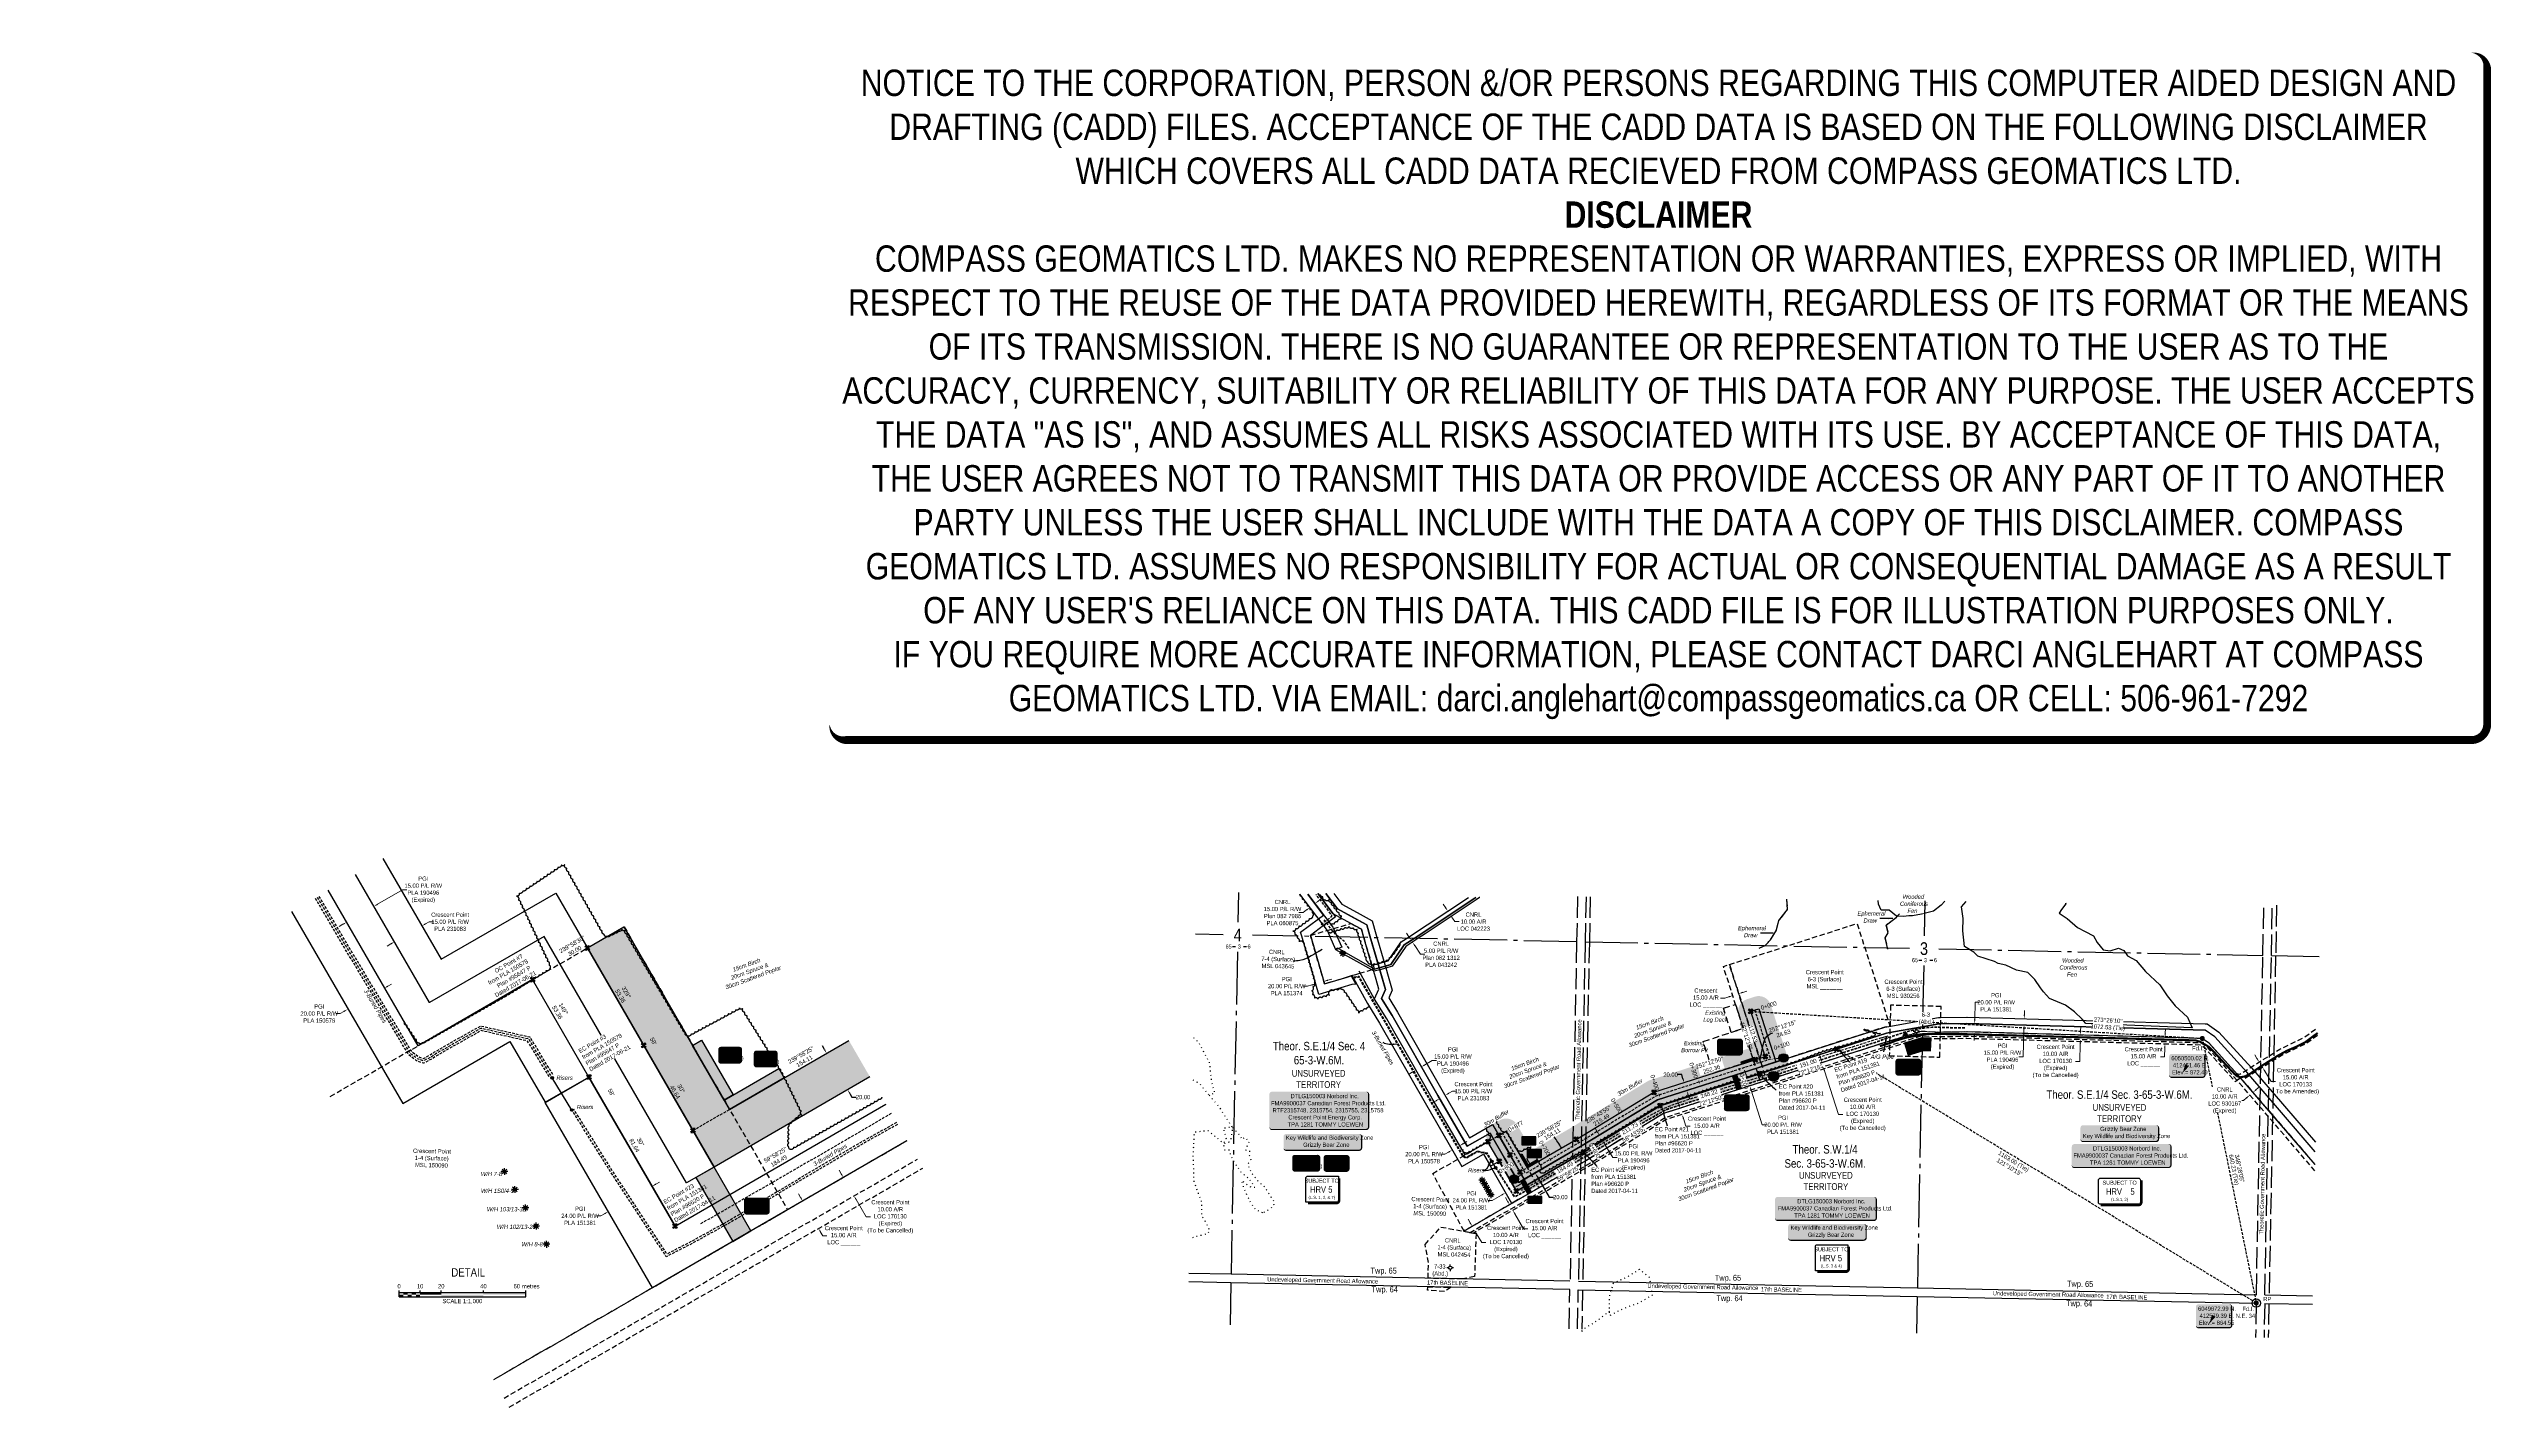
# Model space of a CAD drawing. Extents: x 407349 to 413136, y 6049626 to 6052845.
import ezdxf
from ezdxf.enums import TextEntityAlignment as Align

# ---------------------------------------------------------------- set-up
doc = ezdxf.new("R2010")
doc.units = 0
doc.header["$LTSCALE"] = 5
doc.header["$PDSIZE"] = 5
for name, pattern in [('0', [1, 1, 0]), ('foc-ACCESSROAD', [3.75, 2.5, -1.25]), ('foc-QUARTERLINE', [33, 25, -3, 2, -3]), ('foc-TIELINE', [1.875, 1.25, -0.625]), ('foc-TOPO-ephemeral', [6.25, 3.125, -0.625, 0.625, -0.625, 0.625, -0.625]), ('foc-TRAV', [1.875, 1.25, -0.625]), ('foc-UNSURVEYED', [12.5, 10, -2.5]), ('foc-WHEELTRACKS', [2, 0.4, -1.6]), ('HIDDEN2', [4.7625, 3.175, -1.5875]), ('UG_PIPE', [1.875, 1.25, -0.625])]:
    doc.linetypes.add(name, pattern=pattern)
doc.layers.get('Defpoints').update_dxf_attribs({"color": 9})
for name, color, linetype in [('10', 1, 'Continuous'), ('35', 37, 'Continuous'), ('9', 3, 'Continuous'), ('AS-PIPE-AG', 44, 'Continuous'), ('AS-PIPE-UG', 44, 'UG_PIPE'), ('AS-PIPE-UG-T', 44, 'Continuous'), ('AS-ROADS', 254, 'Continuous'), ('AS-SURFACE IMPACT', 7, 'Continuous'), ('AS-SYMBOL', 7, 'Continuous'), ('AS-WILDLIFE-BLOCK', 131, 'Continuous'), ('C-AR', 13, 'foc-ACCESSROAD'), ('C-RW', 13, 'Continuous'), ('C-SYMBOL', 7, 'Continuous'), ('C-WS', 13, 'foc-ACCESSROAD'), ('CG-NOTES', 7, 'Continuous'), ('CTW', 7, 'Continuous'), ('D-TXT', 6, 'Continuous'), ('DETAIL-T', 7, 'Continuous'), ('F-AR', 190, 'foc-ACCESSROAD'), ('F-RW', 190, 'Continuous'), ('F-WS', 190, 'foc-ACCESSROAD'), ('F-WS-S', 190, 'Continuous'), ('L-BD', 7, 'Continuous'), ('L-DESC', 3, 'Continuous'), ('L-MON', 1, 'Continuous'), ('L-QSEC', 8, 'foc-QUARTERLINE'), ('L-ROAD-T', 7, 'Continuous'), ('L-SEC', 7, 'Continuous'), ('L-SECLBL', 7, 'Continuous'), ('L-TIE', 7, 'foc-TIELINE'), ('L-TIE-T', 7, 'Continuous'), ('L-UNS-T', 3, 'Continuous'), ('L-USEC', 7, 'foc-UNSURVEYED'), ('P-BUFFER-H 30m', 51, 'Continuous'), ('P-BUFFER-T', 40, 'Continuous'), ('P-CROSSINGS', 250, 'Continuous'), ('P-ELEVATION', 7, 'Continuous'), ('P-PROPOSED', 10, 'Continuous'), ('P-PROPOSED-H', 21, 'Continuous'), ('P-TEMP-BLOCKS', 250, 'Continuous'), ('P-TEMP-H', 41, 'Continuous'), ('P-TEMP_ACCESS ROAD', 46, 'Continuous'), ('P-TEMP_WORKSPACE', 46, 'Continuous'), ('P-TRAV', 4, 'foc-TRAV'), ('P-TXT', 4, 'Continuous'), ('P-WORKAREA', 113, 'Continuous'), ('P-WORKAREA-H', 111, 'Continuous'), ('T-BUSH', 110, '0'), ('T-BUSH-T', 110, 'Continuous'), ('T-DRAW', 143, 'foc-TOPO-ephemeral'), ('T-EXISTING TFA', 220, 'HIDDEN2'), ('T-EXISTING TFA-T', 220, 'Continuous'), ('T-TIE', 201, 'foc-TIELINE'), ('T-WATER-P3', 160, 'foc-WHEELTRACKS'), ('T-WATER-T', 170, 'Continuous'), ('WETLAND', 143, 'Continuous'), ('WETLAND-T', 146, 'Continuous')]:
    doc.layers.add(name, color=color, linetype=linetype)
for name, color, linetype, lineweight in [('C-AR-T', 13, 'Continuous', 9), ('C-WS-T', 13, 'Continuous', 9), ('F-AR-T', 190, 'Continuous', 9), ('F-RW-T', 190, 'Continuous', 9), ('F-WS-T', 190, 'Continuous', 9), ('T-TEXT', 48, 'Continuous', 18), ('T-TIE-T', 201, 'Continuous', 18)]:
    doc.layers.add(name, color=color, linetype=linetype, lineweight=lineweight)
doc.layers.add('DISCLAIMER', color=7, linetype='Continuous', plot=False)
doc.styles.add('175L', font='ARIALN.TTF', dxfattribs={"height": 20})
doc.styles.add('80', font='ARIALN.TTF', dxfattribs={"height": 10})
doc.styles.add('80CG', font='ARIALN.TTF', dxfattribs={"height": 10})
doc.styles.add('80L', font='ARIALN.TTF', dxfattribs={"height": 10})
doc.styles.add('BOLD', font='ARIALNB.TTF')
doc.styles.add('Crossing', font='ARIALN.TTF', dxfattribs={"height": 10})
doc.styles.add('foc-LtypeFont', font='ARIALN.TTF', dxfattribs={"height": 7.35})
doc.styles.add('HRV', font='ARIALN.TTF', dxfattribs={"height": 3})
doc.styles.add('SIMPLEX', font='ARIALN.TTF')
doc.linetypes.add('foc-TOPO-flowdirection-NOLINE', pattern='A,0,[">",foc-LtypeFont,S=0.3,R=0,X=0,Y=-0.945],-20,[">",foc-LtypeFont,S=0.3,R=0,X=0,Y=-0.945],0', length=20)
doc.dimstyles.new('Compass 5 000', dxfattribs={"dimscale": 5, "dimtxt": 9, "dimasz": 2, "dimexe": 0.2, "dimexo": 0.0625, "dimgap": 0.5, "dimtad": 0, "dimtih": 1, "dimtoh": 1, "dimzin": 0, "dimdsep": 46, "dimtxsty": '80CG', "dimcen": 0.1, "dimse1": 1, "dimse2": 1, "dimclrd": 256, "dimclrt": 256, "dimaunit": 1, "dimadec": 4, "dimazin": 0, "dimtfac": 0.06, "dimtofl": 0, "dimtmove": 0, "dimatfit": 1, "dimfxl": 0.2, "dimtolj": 1, "dimtzin": 0, "dimlwd": -1, "dimarcsym": 0})

# ---------------------------------------------------------------- blocks, each defined once
blk = doc.blocks.new('L-SECLBL')
at = {"layer": '9', "color": 7}
for p, q in [((-5.1, -27.8), (-12.3, -27.8)), ((20.7, -27.8), (13.5, -27.8))]:
    blk.add_line(p, q, dxfattribs=at)
at = {"layer": '10', "color": 2, "style": 'SIMPLEX'}
blk.add_attdef('SEC', text='', height=30, dxfattribs=at).set_placement((0, 0), align=Align.MIDDLE)
at = {"layer": '10', "color": 5, "style": '80L'}
blk.add_attdef('TWP', text='', height=9.5, dxfattribs=at).set_placement((-14.4, -27.4), align=Align.MIDDLE_RIGHT)
blk.add_attdef('RGE', text='', height=9.5, dxfattribs=at).set_placement((3.6, -27.4), align=Align.MIDDLE_CENTER)
blk.add_attdef('MER', text='', height=9.5, dxfattribs=at).set_placement((23.2, -27.4), align=Align.MIDDLE_LEFT)
blk = doc.blocks.new('HRV')
blk.add_lwpolyline([(-35.1, 31.6), (37.2, 31.6), (37.2, -25.5, -0.414214), (32.2, -30.5), (-40.1, -30.5), (-40.1, 26.6, -0.414214)], format="xyb", close=True)
at = {"const_width": 5, "flags": 128}
blk.add_lwpolyline([(-35.1, -33), (32.2, -33, 0.414214), (39.7, -25.5), (39.7, 26.6)], format="xyb", dxfattribs=at)
at = {"style": '80L'}
blk.add_text('SUBJECT TO', height=9.5, dxfattribs=at).set_placement((-2, 13.1), align=Align.BOTTOM_CENTER)
blk.add_attdef('(N.W.1/4 00)', text='', height=7.12, dxfattribs=at).set_placement((-2, -24.4), align=Align.BOTTOM_CENTER)
at = {"layer": 'CTW', "color": 3, "style": 'HRV'}
blk.add_text('HRV', height=15, dxfattribs=at).set_placement((-10.9, -0.2), align=Align.MIDDLE_CENTER)
blk.add_attdef('0', text='', height=15, dxfattribs=at).set_placement((18.3, -0.2), align=Align.MIDDLE_CENTER)
blk = doc.blocks.new('*D46')
at = {"layer": 'C-AR-T', "transparency": 16777216}
for p, q in [((410716.5, 6050063), (410711.5, 6050071.6)), ((410731.7, 6050037.1), (410743.9, 6050016.1)), ((410743.9, 6050016.1), (410753.9, 6050016.1))]:
    blk.add_line(p, q, dxfattribs=at)
for points in [[(410718, 6050063.8), (410715.1, 6050062.2), (410721.6, 6050054.4)], [(410733.1, 6050037.9), (410730.2, 6050036.3), (410726.6, 6050045.7)]]:
    blk.add_solid(points, dxfattribs=at)
at = {"layer": 'Defpoints', "color": 0, "transparency": 16777216}
for p in [(410854.1, 6050131.9), (410859.2, 6050123.2), (410726.6, 6050045.7)]:
    blk.add_point(p, dxfattribs=at)
at = {"layer": 'C-AR-T', "transparency": 16777216, "insert": (410801.3, 6050016.1), "char_height": 10, "attachment_point": 5, "style": '80CG'}
blk.add_mtext('\\A1;Crescent Point\\P10.00 A/R\\PLOC 170130\\P(Expired)\\P(To be Cancelled)', dxfattribs=at)
blk = doc.blocks.new('*D47')
at = {"layer": 'Defpoints', "color": 0, "transparency": 16777216}
for p in [(410546.7, 6050498.1), (410529.4, 6050488.2), (410674, 6050235.6)]:
    blk.add_point(p, dxfattribs=at)
at = {"layer": 'F-RW-T', "transparency": 16777216}
for p, q in [((410656.7, 6050225.7), (410646.7, 6050225.7)), ((410665.4, 6050230.7), (410656.7, 6050225.7)), ((410700.1, 6050250.6), (410708.8, 6050255.5))]:
    blk.add_line(p, q, dxfattribs=at)
for points in [[(410664.5, 6050232.1), (410666.2, 6050229.2), (410674, 6050235.6)], [(410699.3, 6050252), (410700.9, 6050249.1), (410691.4, 6050245.6)]]:
    blk.add_solid(points, dxfattribs=at)
at = {"layer": 'F-RW-T', "transparency": 16777216, "insert": (410607.2, 6050225.7), "char_height": 10, "attachment_point": 5, "style": '80CG'}
blk.add_mtext('\\A1;PGI\\P20.00 P/L R/W\\PPLA 150578', dxfattribs=at)
blk = doc.blocks.new('*D48')
at = {"layer": 'Defpoints', "color": 0, "transparency": 16777216}
for p in [(410770.8, 6050184.1), (410791.6, 6050196.1), (410799.8, 6050134)]:
    blk.add_point(p, dxfattribs=at)
at = {"layer": 'F-RW-T', "transparency": 16777216}
for p, q in [((410829.2, 6050151), (410837.9, 6050156)), ((410769.1, 6050116.3), (410759.1, 6050116.3)), ((410791.1, 6050129), (410769.1, 6050116.3))]:
    blk.add_line(p, q, dxfattribs=at)
for points in [[(410828.4, 6050152.5), (410830.1, 6050149.6), (410820.6, 6050146)], [(410790.3, 6050130.4), (410792, 6050127.6), (410799.8, 6050134)]]:
    blk.add_solid(points, dxfattribs=at)
at = {"layer": 'F-RW-T', "transparency": 16777216, "insert": (410719.5, 6050116.3), "char_height": 10, "attachment_point": 5, "style": '80CG'}
blk.add_mtext('\\A1;PGI\\P24.00 P/L R/W\\PPLA 151381', dxfattribs=at)
blk = doc.blocks.new('*D49')
at = {"layer": 'Defpoints', "color": 0, "transparency": 16777216}
for p in [(410350.4, 6050630.4), (410350.7, 6050629.5), (410369.6, 6050636)]:
    blk.add_point(p, dxfattribs=at)
at = {"layer": 'F-RW-T', "transparency": 16777216}
for p, q in [((410331.5, 6050623.9), (410321.5, 6050623.9)), ((410341.1, 6050626.7), (410331.5, 6050623.9)), ((410379.5, 6050637.9), (410389.1, 6050640.7))]:
    blk.add_line(p, q, dxfattribs=at)
for points in [[(410340.6, 6050628.3), (410341.5, 6050625.1), (410350.7, 6050629.5)], [(410379, 6050639.5), (410379.9, 6050636.3), (410369.9, 6050635.1)]]:
    blk.add_solid(points, dxfattribs=at)
at = {"layer": 'F-RW-T', "transparency": 16777216, "insert": (410281.9, 6050623.9), "char_height": 10, "attachment_point": 5, "style": '80CG'}
blk.add_mtext('\\A1;PGI\\P20.00 P/L R/W\\PPLA 151374', dxfattribs=at)
blk = doc.blocks.new('*D50')
at = {"layer": 'Defpoints', "color": 0, "transparency": 16777216}
for p in [(410587.7, 6050424.9), (410645, 6050326.6), (410657.9, 6050334.2)]:
    blk.add_point(p, dxfattribs=at)
at = {"layer": 'F-RW-T', "transparency": 16777216}
for p, q in [((410609.3, 6050437.4), (410626.6, 6050447.5)), ((410626.6, 6050447.5), (410636.6, 6050447.5)), ((410579.1, 6050419.8), (410570.5, 6050414.8))]:
    blk.add_line(p, q, dxfattribs=at)
for points in [[(410578.3, 6050421.3), (410579.9, 6050418.4), (410587.7, 6050424.9)], [(410608.5, 6050438.9), (410610.2, 6050436), (410600.7, 6050432.4)]]:
    blk.add_solid(points, dxfattribs=at)
at = {"layer": 'F-RW-T', "transparency": 16777216, "insert": (410675.7, 6050447.5), "char_height": 10, "attachment_point": 5, "style": '80CG'}
blk.add_mtext('\\A1;PGI\\P15.00 P/L R/W\\PPLA 190496\\P(Expired)', dxfattribs=at)
blk = doc.blocks.new('*U43')
h = blk.add_hatch(color=255)
edge = h.paths.add_edge_path()
edge.add_line((-111.5, -45.5), (111.5, -45.5))
edge.add_arc((111.5, -39.5), 6, 270, 360)
edge.add_line((117.5, -39.5), (117.5, 38))
edge.add_arc((111.5, 38), 6, 0, 90)
edge.add_line((111.5, 44), (-111.5, 44))
edge.add_arc((-111.5, 38), 6, 90, 180)
edge.add_line((-117.5, 38), (-117.5, -39.5))
edge.add_arc((-111.5, -39.5), 6, 180, 270)
at = {"color": 44, "flags": 128}
blk.add_lwpolyline([(-111.5, -45.5, 3, 3, 0), (111.5, -45.5, 3, 3, 0.414214), (117.5, -39.5, 3, 3, 0), (117.5, 38, 3, 0, 0.414214), (111.5, 44, 0, 0, 0), (-111.5, 44, 0, 0, 0.414214), (-117.5, 38, 0, 0, 0), (-117.5, -39.5, 0, 3, 0.414214)], format="xyseb", close=True, dxfattribs=at)
at = {"color": 44, "style": '80'}
blk.add_attdef('ENTER_TEXT_001', (-36, -5), '', height=10, dxfattribs=at)
blk = doc.blocks.new('RISER')
h = blk.add_hatch(color=255)
h.dxf.hatch_style = 1
edge = h.paths.add_edge_path()
edge.add_arc((0, 0), 0.7, 0, 360)
blk.add_hatch(color=48).paths.add_polyline_path([(0.6, -0.2), (-0.6, -0.2, 0.774597)])
at = {"color": 48}
blk.add_line((-0.6, -0.2), (0.6, -0.2), dxfattribs=at)
blk.add_circle((0, 0), 0.6, dxfattribs=at)
blk = doc.blocks.new('GAS')
h = blk.add_hatch(color=255)
h.dxf.hatch_style = 1
edge = h.paths.add_edge_path()
edge.add_arc((0, 0), 0.9, 0, 360)
for p, q in [((-0.8, 0), (-1.6, 0)), ((-0.6, 0.6), (-1.1, 1.1)), ((0, 0.8), (0, 1.6)), ((0.6, 0.6), (1.1, 1.1)), ((1.6, 0), (0.8, 0)), ((-0.6, -0.6), (-1.1, -1.1)), ((0, -0.8), (0, -1.6)), ((1.1, -1.1), (0.6, -0.6))]:
    blk.add_line(p, q)
blk.add_circle((0, 0), 0.8)
blk = doc.blocks.new('GABD')
for p, q in [((-0.8, 0), (-1.6, 0)), ((0, 0.8), (0, 1.6)), ((1.6, 0), (0.8, 0)), ((0, -0.8), (0, -1.6))]:
    blk.add_line(p, q)
blk.add_circle((0, 0), 0.8)
blk = doc.blocks.new('*D44')
at = {"layer": 'Defpoints', "color": 0, "transparency": 16777216}
for p in [(411373.1, 6050406.1), (411435.5, 6050426.1), (411441.6, 6050407.1)]:
    blk.add_point(p, dxfattribs=at)
at = {"layer": 'F-RW-T', "transparency": 16777216}
for p, q in [((411370, 6050415.6), (411367, 6050425.2)), ((411382.2, 6050377.6), (411408.5, 6050295.5)), ((411408.5, 6050295.5), (411418.5, 6050295.5))]:
    blk.add_line(p, q, dxfattribs=at)
for points in [[(411371.6, 6050416.1), (411368.4, 6050415.1), (411373.1, 6050406.1)], [(411383.8, 6050378.1), (411380.6, 6050377.1), (411379.2, 6050387.1)]]:
    blk.add_solid(points, dxfattribs=at)
at = {"layer": 'F-RW-T', "transparency": 16777216, "insert": (411458, 6050295.5), "char_height": 10, "attachment_point": 5, "style": '80CG'}
blk.add_mtext('\\A1;PGI\\P20.00 P/L R/W\\PPLA 151381', dxfattribs=at)
blk = doc.blocks.new('*D45')
at = {"layer": 'C-AR-T', "transparency": 16777216}
for p, q in [((411547.3, 6050451.5), (411544.2, 6050461.1)), ((411556.4, 6050423), (411589.5, 6050319.9)), ((411589.5, 6050319.9), (411599.5, 6050319.9))]:
    blk.add_line(p, q, dxfattribs=at)
for points in [[(411548.9, 6050452), (411545.7, 6050451), (411550.3, 6050442)], [(411558, 6050423.5), (411554.8, 6050422.5), (411553.4, 6050432.5)]]:
    blk.add_solid(points, dxfattribs=at)
at = {"layer": 'Defpoints', "color": 0, "transparency": 16777216}
for p in [(411521.7, 6050432.8), (411524.8, 6050423.3), (411553.4, 6050432.5)]:
    blk.add_point(p, dxfattribs=at)
at = {"layer": 'C-AR-T', "transparency": 16777216, "insert": (411646.8, 6050319.9), "char_height": 10, "attachment_point": 5, "style": '80CG'}
blk.add_mtext('\\A1;Crescent Point\\P10.00 A/R\\PLOC 170130\\P(Expired)\\P(To be Cancelled)', dxfattribs=at)
blk = doc.blocks.new('*U51')
h = blk.add_hatch(color=255)
edge = h.paths.add_edge_path()
edge.add_line((-114, -28.5), (114, -28.5))
edge.add_arc((114, -22.5), 6, 270, 360)
edge.add_line((120, -22.5), (120, 21))
edge.add_arc((114, 21), 6, 0, 90)
edge.add_line((114, 27), (-114, 27))
edge.add_arc((-114, 21), 6, 90, 180)
edge.add_line((-120, 21), (-120, -22.5))
edge.add_arc((-114, -22.5), 6, 180, 270)
at = {"color": 44, "flags": 128}
blk.add_lwpolyline([(-114, -28.5, 3, 3, 0), (114, -28.5, 3, 3, 0.414214), (120, -22.5, 3, 3, 0), (120, 21, 3, 0, 0.414214), (114, 27, 0, 0, 0), (-114, 27, 0, 0, 0.414214), (-120, 21, 0, 0, 0), (-120, -22.5, 0, 3, 0.414214)], format="xyseb", close=True, dxfattribs=at)
at = {"color": 44, "style": '80'}
blk.add_attdef('ENTER_TEXT_001', (-36, -5), '', height=10, dxfattribs=at)
blk = doc.blocks.new('*D52')
at = {"layer": 'Defpoints', "color": 0, "transparency": 16777216}
for p in [(411088.5, 6050310.1), (411096.3, 6050297.3), (411030.8, 6050257.5)]:
    blk.add_point(p, dxfattribs=at)
at = {"layer": 'F-RW-T', "transparency": 16777216}
for p, q in [((411017.8, 6050278.9), (411012.6, 6050287.5)), ((411036, 6050249), (411054.8, 6050218)), ((411054.8, 6050218), (411064.8, 6050218))]:
    blk.add_line(p, q, dxfattribs=at)
for points in [[(411019.2, 6050279.8), (411016.4, 6050278.1), (411023, 6050270.4)], [(411037.4, 6050249.8), (411034.5, 6050248.1), (411030.8, 6050257.5)]]:
    blk.add_solid(points, dxfattribs=at)
at = {"layer": 'F-RW-T', "transparency": 16777216, "insert": (411103.9, 6050218), "char_height": 10, "attachment_point": 5, "style": '80CG'}
blk.add_mtext('\\A1;PGI\\P15.00 P/L R/W\\PPLA 190496\\P(Expired)', dxfattribs=at)
blk = doc.blocks.new('*D53')
at = {"layer": 'Defpoints', "color": 0, "transparency": 16777216}
for p in [(410641, 6050363.2), (410654, 6050370.8), (410657.3, 6050365)]:
    blk.add_point(p, dxfattribs=at)
at = {"layer": 'F-RW-T', "transparency": 16777216}
for p, q in [((410635.7, 6050352.4), (410627.1, 6050347.4)), ((410666, 6050370), (410674.6, 6050375.1)), ((410674.6, 6050375.1), (410684.6, 6050375.1))]:
    blk.add_line(p, q, dxfattribs=at)
for points in [[(410634.9, 6050353.8), (410636.6, 6050351), (410644.4, 6050357.4)], [(410665.1, 6050371.5), (410666.8, 6050368.6), (410657.3, 6050365)]]:
    blk.add_solid(points, dxfattribs=at)
at = {"layer": 'F-RW-T', "transparency": 16777216, "insert": (410724.4, 6050375.1), "char_height": 10, "attachment_point": 5, "style": '80CG'}
blk.add_mtext('\\A1;Crescent Point\\P15.00 P/L R/W\\PPLA 231083', dxfattribs=at)
blk = doc.blocks.new('*D54')
at = {"layer": 'Defpoints', "color": 0, "transparency": 16777216}
for p in [(410579.9, 6050728.3), (410591.2, 6050741.8), (410593.9, 6050737.6)]:
    blk.add_point(p, dxfattribs=at)
at = {"layer": 'F-RW-T', "transparency": 16777216}
for p, q in [((410571.6, 6050740.9), (410566.1, 6050749.2)), ((410585.4, 6050720), (410599.1, 6050699.4)), ((410599.1, 6050699.4), (410609.1, 6050699.4))]:
    blk.add_line(p, q, dxfattribs=at)
for points in [[(410573, 6050741.8), (410570.2, 6050739.9), (410577.1, 6050732.5)], [(410586.8, 6050720.9), (410584, 6050719.1), (410579.9, 6050728.3)]]:
    blk.add_solid(points, dxfattribs=at)
at = {"layer": 'F-RW-T', "transparency": 16777216, "insert": (410647.8, 6050699.4), "char_height": 10, "attachment_point": 5, "style": '80CG'}
blk.add_mtext('\\A1;CNRL \\P5.00 P/L R/W\\PPlan 082 1312\\PPLA 043242', dxfattribs=at)
blk = doc.blocks.new('*D55')
at = {"layer": 'Defpoints', "color": 0, "transparency": 16777216}
for p in [(410659.6, 6050799.2), (410665.1, 6050790.8), (410669.1, 6050793.4)]:
    blk.add_point(p, dxfattribs=at)
at = {"layer": 'F-AR-T', "transparency": 16777216}
for p, q in [((410658.1, 6050810.2), (410652.5, 6050818.5)), ((410674.7, 6050785.1), (410680.2, 6050776.8)), ((410680.2, 6050776.8), (410690.2, 6050776.8))]:
    blk.add_line(p, q, dxfattribs=at)
for points in [[(410659.5, 6050811.1), (410656.7, 6050809.2), (410663.6, 6050801.8)], [(410676, 6050786), (410673.3, 6050784.2), (410669.1, 6050793.4)]]:
    blk.add_solid(points, dxfattribs=at)
at = {"layer": 'F-AR-T', "transparency": 16777216, "insert": (410724.5, 6050776.8), "char_height": 10, "attachment_point": 5, "style": '80CG'}
blk.add_mtext('\\A1;CNRL\\P10.00 A/R\\PLOC 042223', dxfattribs=at)
blk = doc.blocks.new('*U59')
h = blk.add_hatch(color=255)
edge = h.paths.add_edge_path()
edge.add_line((-86.5, -20), (86.5, -20))
edge.add_arc((86.5, -14), 6, 270, 360)
edge.add_line((92.5, -14), (92.5, 12.5))
edge.add_arc((86.5, 12.5), 6, 0, 90)
edge.add_line((86.5, 18.5), (-86.5, 18.5))
edge.add_arc((-86.5, 12.5), 6, 90, 180)
edge.add_line((-92.5, 12.5), (-92.5, -14))
edge.add_arc((-86.5, -14), 6, 180, 270)
at = {"color": 131, "flags": 128}
blk.add_lwpolyline([(-86.5, -20, 3, 3, 0), (86.5, -20, 3, 3, 0.414214), (92.5, -14, 3, 3, 0), (92.5, 12.5, 3, 0, 0.414214), (86.5, 18.5, 0, 0, 0), (-86.5, 18.5, 0, 0, 0.414214), (-92.5, 12.5, 0, 0, 0), (-92.5, -14, 0, 3, 0.414214)], format="xyseb", close=True, dxfattribs=at)
at = {"color": 131, "style": '80'}
blk.add_attdef('ENTER_TEXT_001', (-36, -5), '', height=10, dxfattribs=at)
blk = doc.blocks.new('*D56')
at = {"layer": 'Defpoints', "color": 0, "transparency": 16777216}
for p in [(410336.9, 6050810.4), (410338.6, 6050808.2), (410350.5, 6050817.2)]:
    blk.add_point(p, dxfattribs=at)
at = {"layer": 'F-RW-T', "transparency": 16777216}
for p, q in [((410320.9, 6050798.3), (410310.9, 6050798.3)), ((410328.9, 6050804.4), (410320.9, 6050798.3)), ((410356.7, 6050825.5), (410364.7, 6050831.6))]:
    blk.add_line(p, q, dxfattribs=at)
for points in [[(410327.9, 6050805.7), (410329.9, 6050803), (410336.9, 6050810.4)], [(410355.7, 6050826.8), (410357.8, 6050824.2), (410348.8, 6050819.5)]]:
    blk.add_solid(points, dxfattribs=at)
at = {"layer": 'F-RW-T', "transparency": 16777216, "insert": (410271.9, 6050798.3), "char_height": 10, "attachment_point": 5, "style": '80CG'}
blk.add_mtext('\\A1;CNRL \\P15.00 P/L R/W\\PPlan 082 7986\\PPLA 060875', dxfattribs=at)
blk = doc.blocks.new('fdia')
at = {"color": 255, "const_width": 1}
blk.add_lwpolyline([(-0.5, 0, 1), (0.5, 0, 1)], format="xyb", close=True, dxfattribs=at)
blk = doc.blocks.new('Fdiaa')
blk.add_blockref('fdia', (0, 0))
blk = doc.blocks.new('fdib')
at = {"color": 1, "const_width": 1.6}
blk.add_lwpolyline([(-0.4, 0, 1), (0.4, 0, 1)], format="xyb", close=True, dxfattribs=at)
at = {"color": 1}
blk.add_circle((0, 0), 0.8, dxfattribs=at)
blk = doc.blocks.new('Fdibb')
blk.add_blockref('fdib', (0, 0))
blk = doc.blocks.new('fdicc')
for name in ['Fdibb', 'Fdiaa']:
    blk.add_blockref(name, (0, 0))
blk = doc.blocks.new('FDI')
blk.add_blockref('fdicc', (0, 0))
blk = doc.blocks.new('TRIA')
blk.add_hatch(color=255).paths.add_polyline_path([(0, 1.5), (-1.5, -0.9), (1.4, -0.9)])
blk = doc.blocks.new('TRIAA')
blk.add_blockref('TRIA', (0, 0))
blk = doc.blocks.new('TRIB')
at = {"color": 1}
blk.add_lwpolyline([(-1.1, -0.7), (0, 1.1), (1, -0.7)], close=True, dxfattribs=at)
blk = doc.blocks.new('TRIBB')
blk.add_blockref('TRIB', (0, 0))
blk = doc.blocks.new('TRICC')
for name in ['TRIAA', 'TRIBB']:
    blk.add_blockref(name, (0, 0))
blk = doc.blocks.new('plspike')
blk.add_blockref('TRICC', (0, 0))
blk = doc.blocks.new('*D57')
at = {"layer": 'Defpoints', "color": 0, "transparency": 16777216}
for p in [(411214.9, 6050392.2), (411224, 6050395.1), (411221, 6050373.2)]:
    blk.add_point(p, dxfattribs=at)
at = {"layer": 'P-TXT', "transparency": 16777216}
for p, q in [((411217.9, 6050414.2), (411207.9, 6050414.2)), ((411220.9, 6050404.6), (411217.9, 6050414.2)), ((411233.1, 6050366.6), (411236.2, 6050357))]:
    blk.add_line(p, q, dxfattribs=at)
for points in [[(411222.5, 6050405.2), (411219.3, 6050404.1), (411224, 6050395.1)], [(411234.7, 6050367.1), (411231.6, 6050366.1), (411230.1, 6050376.1)]]:
    blk.add_solid(points, dxfattribs=at)
at = {"layer": 'P-TXT', "transparency": 16777216, "insert": (411191.5, 6050414.2), "char_height": 10, "attachment_point": 5, "style": '80CG'}
blk.add_mtext('\\A1;20.00', dxfattribs=at)
blk = doc.blocks.new('*D58')
at = {"layer": 'Defpoints', "color": 0, "transparency": 16777216}
for p in [(410928.5, 6050237.8), (410938.6, 6050220.5), (410860.7, 6050198.4)]:
    blk.add_point(p, dxfattribs=at)
at = {"layer": 'P-TXT', "transparency": 16777216}
for p, q in [((410855.7, 6050207.1), (410850.6, 6050215.7)), ((410875.7, 6050172.5), (410903.9, 6050124)), ((410903.9, 6050124), (410913.9, 6050124))]:
    blk.add_line(p, q, dxfattribs=at)
for points in [[(410857.1, 6050207.9), (410854.2, 6050206.3), (410860.7, 6050198.4)], [(410877.2, 6050173.3), (410874.3, 6050171.7), (410870.7, 6050181.1)]]:
    blk.add_solid(points, dxfattribs=at)
at = {"layer": 'P-TXT', "transparency": 16777216, "insert": (410930.3, 6050124), "char_height": 10, "attachment_point": 5, "style": '80CG'}
blk.add_mtext('\\A1;20.00', dxfattribs=at)
blk = doc.blocks.new('*U60')
h = blk.add_hatch(color=191)
edge = h.paths.add_edge_path()
edge.add_line((-24, -20), (24, -20))
edge.add_arc((24, -14), 6, 270, 360)
edge.add_line((30, -14), (30, 12.5))
edge.add_arc((24, 12.5), 6, 0, 90)
edge.add_line((24, 18.5), (-24, 18.5))
edge.add_arc((-24, 12.5), 6, 90, 180)
edge.add_line((-30, 12.5), (-30, -14))
edge.add_arc((-24, -14), 6, 180, 270)
at = {"color": 250, "flags": 128}
blk.add_lwpolyline([(-24, -20, 3, 3, 0), (24, -20, 3, 3, 0.414214), (30, -14, 3, 3, 0), (30, 12.5, 3, 0, 0.414214), (24, 18.5, 0, 0, 0), (-24, 18.5, 0, 0, 0.414214), (-30, 12.5, 0, 0, 0), (-30, -14, 0, 3, 0.414214)], format="xyseb", close=True, dxfattribs=at)
at = {"flags": 128}
blk.add_lwpolyline([(-15.3, -12.9, 0, 7.5, 0), (0, 0, 0, 0, 0)], format="xyseb", dxfattribs=at)
at = {"color": 250}
for tag, p, height, style in [('TEMP_AREA_W1_001', (-9.2, 2.2), 12, 'BOLD'), ('ENTER_TEXT_001', (-30.7, -12.5), 9, '80')]:
    blk.add_attdef(tag, p, '', height=height, dxfattribs=dict(at, style=style))
blk = doc.blocks.new('*D61')
at = {"layer": 'Defpoints', "color": 0, "transparency": 16777216}
for p in [(410802.6, 6050101.3), (410817.8, 6050092.7), (410810.1, 6050088.3)]:
    blk.add_point(p, dxfattribs=at)
at = {"layer": 'F-AR-T', "transparency": 16777216}
for p, q in [((410805.3, 6050114.4), (410800.2, 6050123)), ((410822.8, 6050084.1), (410842.9, 6050049.2)), ((410842.9, 6050049.2), (410852.9, 6050049.2))]:
    blk.add_line(p, q, dxfattribs=at)
for points in [[(410806.7, 6050115.2), (410803.8, 6050113.5), (410810.3, 6050105.7)], [(410824.2, 6050084.9), (410821.3, 6050083.2), (410817.8, 6050092.7)]]:
    blk.add_solid(points, dxfattribs=at)
at = {"layer": 'F-AR-T', "transparency": 16777216, "insert": (410892.7, 6050049.2), "char_height": 10, "attachment_point": 5, "style": '80CG'}
blk.add_mtext('\\A1;Crescent Point\\P15.00 A/R^JLOC ______', dxfattribs=at)
blk = doc.blocks.new('*D62')
at = {"layer": 'Defpoints', "color": 0, "transparency": 16777216}
for p in [(411194.7, 6050328), (411199.3, 6050313.7), (411218.8, 6050320)]:
    blk.add_point(p, dxfattribs=at)
at = {"layer": 'F-AR-T', "transparency": 16777216}
for p, q in [((411211.2, 6050343.8), (411208.1, 6050353.3)), ((411221.9, 6050310.5), (411227.9, 6050291.8)), ((411227.9, 6050291.8), (411237.9, 6050291.8))]:
    blk.add_line(p, q, dxfattribs=at)
for points in [[(411212.8, 6050344.3), (411209.6, 6050343.3), (411214.2, 6050334.3)], [(411223.4, 6050311), (411220.3, 6050309.9), (411218.8, 6050320)]]:
    blk.add_solid(points, dxfattribs=at)
at = {"layer": 'F-AR-T', "transparency": 16777216, "insert": (411277.6, 6050291.8), "char_height": 10, "attachment_point": 5, "style": '80CG'}
blk.add_mtext('\\A1;Crescent Point\\P15.00 A/R^JLOC ______', dxfattribs=at)
blk = doc.blocks.new('Work_Area_ID')
h = blk.add_hatch(color=111)
h.dxf.hatch_style = 1
h.paths.add_polyline_path([(-16.8, -7.8), (16.3, -7.8), (16.3, 7.7), (-16.8, 7.7)])
at = {"color": 250}
for points in [[(-17, -8), (16.5, -8), (16.5, 7.9), (-17, 7.9)], [(-16.9, -7.9), (16.4, -7.9), (16.4, 7.8), (-16.9, 7.8)]]:
    blk.add_lwpolyline(points, close=True, dxfattribs=at)
at = {"color": 250, "style": '80L'}
blk.add_attdef('TEMPORARY', text='', height=10, dxfattribs=at).set_placement((0, 0), align=Align.MIDDLE_CENTER)
blk = doc.blocks.new('Temporary Area')
h = blk.add_hatch(color=191)
h.dxf.hatch_style = 1
h.paths.add_polyline_path([(-16.8, -9.4), (16.3, -9.4), (16.3, 9.1), (-16.8, 9.1)])
at = {"color": 250}
for points in [[(-17, -9.6), (16.5, -9.6), (16.5, 9.3), (-17, 9.3)], [(-16.9, -9.5), (16.4, -9.5), (16.4, 9.2), (-16.9, 9.2)]]:
    blk.add_lwpolyline(points, close=True, dxfattribs=at)
at = {"color": 250, "style": '80L'}
blk.add_attdef('TEMPORARY', text='', height=9, dxfattribs=at).set_placement((0, -0.1), align=Align.MIDDLE_CENTER)
blk = doc.blocks.new('*D64')
at = {"layer": 'C-AR-T', "transparency": 16777216}
for p, q in [((411319.8, 6050595.4), (411309.8, 6050595.4)), ((411329.3, 6050598.5), (411319.8, 6050595.4)), ((411362.6, 6050609.2), (411372.1, 6050612.2))]:
    blk.add_line(p, q, dxfattribs=at)
for points in [[(411328.8, 6050600.1), (411329.8, 6050596.9), (411338.8, 6050601.5)], [(411362.1, 6050610.8), (411363.1, 6050607.6), (411353.1, 6050606.1)]]:
    blk.add_solid(points, dxfattribs=at)
at = {"layer": 'Defpoints', "color": 0, "transparency": 16777216}
for p in [(411337.1, 6050607), (411338.8, 6050601.5), (411351.4, 6050611.6)]:
    blk.add_point(p, dxfattribs=at)
at = {"layer": 'C-AR-T', "transparency": 16777216, "insert": (411275.2, 6050595.4), "char_height": 10, "attachment_point": 5, "style": '80CG'}
blk.add_mtext('\\A1;Crescent\\P15.00 A/R\\PLOC ______', dxfattribs=at)
blk = doc.blocks.new('*U65')
h = blk.add_hatch(color=111)
edge = h.paths.add_edge_path()
edge.add_line((-24, -20), (24, -20))
edge.add_arc((24, -14), 6, 270, 360)
edge.add_line((30, -14), (30, 12.5))
edge.add_arc((24, 12.5), 6, 0, 90)
edge.add_line((24, 18.5), (-24, 18.5))
edge.add_arc((-24, 12.5), 6, 90, 180)
edge.add_line((-30, 12.5), (-30, -14))
edge.add_arc((-24, -14), 6, 180, 270)
at = {"color": 250, "flags": 128}
blk.add_lwpolyline([(-24, -20, 3, 3, 0), (24, -20, 3, 3, 0.414214), (30, -14, 3, 3, 0), (30, 12.5, 3, 0, 0.414214), (24, 18.5, 0, 0, 0), (-24, 18.5, 0, 0, 0.414214), (-30, 12.5, 0, 0, 0), (-30, -14, 0, 3, 0.414214)], format="xyseb", close=True, dxfattribs=at)
at = {"flags": 128}
blk.add_lwpolyline([(-18.4, -7.8, 0, 7.5, 0), (0, 0, 0, 0, 0)], format="xyseb", dxfattribs=at)
at = {"color": 250}
for tag, p, height, style in [('TEMP_AREA_W1_001', (-9.2, 2.2), 12, 'BOLD'), ('ENTER_TEXT_001', (-30.7, -12.5), 9, '80')]:
    blk.add_attdef(tag, p, '', height=height, dxfattribs=dict(at, style=style))
blk = doc.blocks.new('*U67')
h = blk.add_hatch(color=255)
edge = h.paths.add_edge_path()
edge.add_line((-111.5, -28.5), (111.5, -28.5))
edge.add_arc((111.5, -22.5), 6, 270, 360)
edge.add_line((117.5, -22.5), (117.5, 21))
edge.add_arc((111.5, 21), 6, 0, 90)
edge.add_line((111.5, 27), (-111.5, 27))
edge.add_arc((-111.5, 21), 6, 90, 180)
edge.add_line((-117.5, 21), (-117.5, -22.5))
edge.add_arc((-111.5, -22.5), 6, 180, 270)
at = {"color": 44, "flags": 128}
blk.add_lwpolyline([(-111.5, -28.5, 3, 3, 0), (111.5, -28.5, 3, 3, 0.414214), (117.5, -22.5, 3, 3, 0), (117.5, 21, 3, 0, 0.414214), (111.5, 27, 0, 0, 0), (-111.5, 27, 0, 0, 0.414214), (-117.5, 21, 0, 0, 0), (-117.5, -22.5, 0, 3, 0.414214)], format="xyseb", close=True, dxfattribs=at)
at = {"color": 44, "style": '80'}
blk.add_attdef('ENTER_TEXT_001', (-36, -5), '', height=10, dxfattribs=at)
blk = doc.blocks.new('HRV_Box')
blk.add_lwpolyline([(-44.3, 30.3), (45.4, 30.3, -0.414214), (50.4, 25.3), (50.4, -26.8, -0.414214), (45.4, -31.8), (-44.3, -31.8, -0.414214), (-49.3, -26.8), (-49.3, 25.3, -0.414214)], format="xyb", close=True)
at = {"const_width": 5, "flags": 128}
blk.add_lwpolyline([(-44.3, -34.3), (45.4, -34.3, 0.414214), (52.9, -26.8), (52.9, 25.3)], format="xyb", dxfattribs=at)
at = {"layer": 'CTW', "color": 5, "style": '80L'}
blk.add_text('SUBJECT TO', height=9.5, dxfattribs=at).set_placement((1, 11.8), align=Align.BOTTOM_CENTER)
at = {"layer": 'CTW', "color": 3, "style": 'HRV'}
blk.add_text('HRV', height=15, dxfattribs=at).set_placement((-12.4, -1.5), align=Align.MIDDLE_CENTER)
blk.add_attdef('0', text='', height=15, dxfattribs=at).set_placement((31.5, -1.5), align=Align.MIDDLE_CENTER)
at = {"layer": 'CTW', "color": 7, "style": '80L'}
blk.add_attdef('(N.W.1/4 00)', text='', height=7.12, dxfattribs=at).set_placement((1, -25.7), align=Align.BOTTOM_CENTER)
blk = doc.blocks.new('*D68')
at = {"layer": 'C-AR-T', "transparency": 16777216}
for p, q in [((412163.1, 6050518), (412163.4, 6050528)), ((412161.1, 6050445.3), (412151.1, 6050445.3)), ((412162.3, 6050488), (412161.1, 6050445.3))]:
    blk.add_line(p, q, dxfattribs=at)
for points in [[(412160.6, 6050488), (412164, 6050487.9), (412162.6, 6050498)], [(412161.4, 6050518), (412164.8, 6050517.9), (412162.8, 6050508)]]:
    blk.add_solid(points, dxfattribs=at)
at = {"layer": 'Defpoints', "color": 0, "transparency": 16777216}
for p in [(412142.8, 6050498.5), (412143, 6050508.5), (412162.6, 6050498)]:
    blk.add_point(p, dxfattribs=at)
at = {"layer": 'C-AR-T', "transparency": 16777216, "insert": (412103.8, 6050445.3), "char_height": 10, "attachment_point": 5, "style": '80CG'}
blk.add_mtext('\\A1;Crescent Point\\P10.00 A/R\\PLOC 170130\\P(Expired)\\P(To be Cancelled)', dxfattribs=at)
blk = doc.blocks.new('*D69')
at = {"layer": 'C-AR-T', "transparency": 16777216}
for p, q in [((412363.6, 6050512.4), (412363.9, 6050522.4)), ((412362.1, 6050456.3), (412352.1, 6050456.3)), ((412362.7, 6050477.5), (412362.1, 6050456.3))]:
    blk.add_line(p, q, dxfattribs=at)
for points in [[(412362, 6050512.5), (412365.3, 6050512.4), (412363.3, 6050502.4)], [(412361, 6050477.5), (412364.3, 6050477.4), (412362.9, 6050487.5)]]:
    blk.add_solid(points, dxfattribs=at)
at = {"layer": 'Defpoints', "color": 0, "transparency": 16777216}
for p in [(412307.8, 6050504), (412307.4, 6050489), (412362.9, 6050487.5)]:
    blk.add_point(p, dxfattribs=at)
at = {"layer": 'C-AR-T', "transparency": 16777216, "insert": (412312.3, 6050456.3), "char_height": 10, "attachment_point": 5, "style": '80CG'}
blk.add_mtext('\\A1;Crescent Point\\P15.00 A/R\\PLOC ______', dxfattribs=at)
blk = doc.blocks.new('*D70')
at = {"layer": 'F-AR-T', "transparency": 16777216}
for p, q in [((412579.3, 6050378.9), (412586.9, 6050385.4)), ((412548.9, 6050352.7), (412538.9, 6050352.7)), ((412556.5, 6050359.3), (412548.9, 6050352.7))]:
    blk.add_line(p, q, dxfattribs=at)
for points in [[(412555.4, 6050360.5), (412557.6, 6050358), (412564.1, 6050365.8)], [(412578.2, 6050380.1), (412580.4, 6050377.6), (412571.7, 6050372.3)]]:
    blk.add_solid(points, dxfattribs=at)
at = {"layer": 'F-AR-T', "transparency": 16777216, "insert": (412504.6, 6050352.7), "char_height": 10, "attachment_point": 5, "style": '80CG', "bg_fill": 3, "box_fill_scale": 1.1, "bg_fill_color": 256, "bg_fill_true_color": 13158600, "bg_fill_transparency": 0}
blk.add_mtext('\\A1;CNRL\\P10.00 A/R\\PLOC 930167\\P(Expired)', dxfattribs=at)
at = {"layer": 'Defpoints', "color": 0, "transparency": 16777216}
for p in [(412557, 6050374), (412564.1, 6050365.8), (412564.7, 6050380.5)]:
    blk.add_point(p, dxfattribs=at)
blk = doc.blocks.new('*D71')
at = {"layer": 'Defpoints', "color": 0, "transparency": 16777216}
for p in [(411912, 6050534.9), (411938.2, 6050514.2), (411938.7, 6050534.1)]:
    blk.add_point(p, dxfattribs=at)
at = {"layer": 'F-RW-T', "transparency": 16777216}
for p, q in [((411912.2, 6050544.9), (411913.4, 6050585.6)), ((411913.4, 6050585.6), (411923.4, 6050585.6)), ((411911.1, 6050504.9), (411910.9, 6050494.9))]:
    blk.add_line(p, q, dxfattribs=at)
for points in [[(411909.5, 6050504.9), (411912.8, 6050504.9), (411911.4, 6050514.9)], [(411910.6, 6050544.9), (411913.9, 6050544.8), (411912, 6050534.9)]]:
    blk.add_solid(points, dxfattribs=at)
at = {"layer": 'F-RW-T', "transparency": 16777216, "insert": (411962.9, 6050585.6), "char_height": 10, "attachment_point": 5, "style": '80CG'}
blk.add_mtext('\\A1;PGI\\P20.00 P/L R/W\\PPLA 151381', dxfattribs=at)
blk = doc.blocks.new('*D72')
at = {"layer": 'Defpoints', "color": 0, "transparency": 16777216}
for p in [(412029.5, 6050546.6), (412080.5, 6050530.2), (412080.9, 6050545.2)]:
    blk.add_point(p, dxfattribs=at)
at = {"layer": 'F-RW-T', "transparency": 16777216}
for p, q in [((412029.8, 6050556.6), (412030.1, 6050566.6)), ((412028.8, 6050521.7), (412027, 6050456.5)), ((412027, 6050456.5), (412017, 6050456.5))]:
    blk.add_line(p, q, dxfattribs=at)
for points in [[(412028.1, 6050556.7), (412031.5, 6050556.6), (412029.5, 6050546.6)], [(412027.2, 6050521.7), (412030.5, 6050521.6), (412029.1, 6050531.7)]]:
    blk.add_solid(points, dxfattribs=at)
at = {"layer": 'F-RW-T', "transparency": 16777216, "insert": (411978, 6050456.5), "char_height": 10, "attachment_point": 5, "style": '80CG'}
blk.add_mtext('\\A1;PGI\\P15.00 P/L R/W\\PPLA 190496\\P(Expired)', dxfattribs=at)
blk = doc.blocks.new('*D73')
at = {"layer": 'C-AR-T', "transparency": 16777216}
for p, q in [((412580.9, 6050452.5), (412575.6, 6050461)), ((412599.5, 6050422.8), (412614.8, 6050398.3)), ((412614.8, 6050398.3), (412624.8, 6050398.3))]:
    blk.add_line(p, q, dxfattribs=at)
for points in [[(412582.4, 6050453.4), (412579.5, 6050451.6), (412586.2, 6050444)], [(412600.9, 6050423.7), (412598.1, 6050421.9), (412594.2, 6050431.3)]]:
    blk.add_solid(points, dxfattribs=at)
at = {"layer": 'Defpoints', "color": 0, "transparency": 16777216}
for p in [(412585.3, 6050443.4), (412586.2, 6050444), (412593.2, 6050430.7)]:
    blk.add_point(p, dxfattribs=at)
at = {"layer": 'C-AR-T', "transparency": 16777216, "insert": (412672.8, 6050398.3), "char_height": 10, "attachment_point": 5, "style": '80CG'}
blk.add_mtext('\\A1;Crescent Point\\P15.00 A/R\\PLOC 170133\\P( To be Amended)', dxfattribs=at)
blk = doc.blocks.new('TEMP')
h = blk.add_hatch(color=255)
h.dxf.hatch_style = 1
h.paths.add_polyline_path([(0, 0.3), (-0.7, 1.2), (-0.7, 0.7), (-1.2, 0.7), (-0.3, 0), (-1.2, -0.7), (-0.7, -0.7), (-0.7, -1.2), (0, -0.3), (0.7, -1.2), (0.7, -0.7), (1.2, -0.7), (0.3, 0), (1.2, 0.7), (0.7, 0.7), (0.7, 1.2)])
h.paths.add_polyline_path([(0.6, 0.8), (0.6, 0.6), (0.8, 0.6), (0.1, 0), (0.8, -0.6), (0.6, -0.6), (0.6, -0.8), (0, -0.1), (-0.6, -0.8), (-0.6, -0.6), (-0.8, -0.6), (-0.1, 0), (-0.8, 0.6), (-0.6, 0.6), (-0.6, 0.8), (0, 0.1)], flags=16)
h = blk.add_hatch(color=1)
h.dxf.hatch_style = 1
h.paths.add_polyline_path([(0, 0.1), (-0.6, 0.8), (-0.6, 0.6), (-0.8, 0.6), (-0.1, 0), (-0.8, -0.6), (-0.6, -0.6), (-0.6, -0.8), (0, -0.1), (0.6, -0.8), (0.6, -0.6), (0.8, -0.6), (0.1, 0), (0.8, 0.6), (0.6, 0.6), (0.6, 0.8)])
at = {"color": 1}
for p, q in [((-0.1, 0), (0.1, 0)), ((0, 0.1), (0, -0.1))]:
    blk.add_line(p, q, dxfattribs=at)
at = {"color": 255, "flags": 128}
blk.add_lwpolyline([(-0.3, 0), (-1.2, 0.7), (-0.7, 0.7), (-0.7, 1.2), (0, 0.3), (0.7, 1.2), (0.7, 0.7), (1.2, 0.7), (0.3, 0), (1.2, -0.7), (0.7, -0.7), (0.7, -1.2), (0, -0.3), (-0.7, -1.2), (-0.7, -0.7), (-1.2, -0.7)], close=True, dxfattribs=at)
at = {"color": 1, "flags": 128}
blk.add_lwpolyline([(-0.1, 0), (-0.8, 0.6), (-0.6, 0.6), (-0.6, 0.8), (0, 0.1), (0.6, 0.8), (0.6, 0.6), (0.8, 0.6), (0.1, 0), (0.8, -0.6), (0.6, -0.6), (0.6, -0.8), (0, -0.1), (-0.6, -0.8), (-0.6, -0.6), (-0.8, -0.6)], close=True, dxfattribs=at)
blk = doc.blocks.new('*D74')
at = {"layer": 'Defpoints', "color": 0, "transparency": 16777216}
for p in [(407435.4, 6051853.9), (407348.6, 6051804.2), (408056.3, 6050568.9)]:
    blk.add_point(p, dxfattribs=at)
at = {"layer": 'F-RW-T', "transparency": 16777216}
for p, q in [((408151.8, 6050623.6), (408160.5, 6050628.6)), ((408039, 6050559), (408029, 6050559)), ((408047.7, 6050564), (408039, 6050559))]:
    blk.add_line(p, q, dxfattribs=at)
for points in [[(408151, 6050625.1), (408152.6, 6050622.2), (408143.1, 6050618.6)], [(408046.8, 6050565.4), (408048.5, 6050562.5), (408056.3, 6050568.9)]]:
    blk.add_solid(points, dxfattribs=at)
at = {"layer": 'F-RW-T', "transparency": 16777216, "insert": (407989.4, 6050559), "char_height": 10, "attachment_point": 5, "style": '80CG'}
blk.add_mtext('\\A1;PGI\\P20.00 P/L R/W\\PPLA 150578', dxfattribs=at)
blk = doc.blocks.new('*D75')
at = {"layer": 'Defpoints', "color": 0, "transparency": 16777216}
for p in [(408119, 6050813), (408129.1, 6050795.5), (408064.2, 6050758)]:
    blk.add_point(p, dxfattribs=at)
at = {"layer": 'F-RW-T', "transparency": 16777216}
for p, q in [((408127.7, 6050818), (408186.8, 6050852.2)), ((408186.8, 6050852.2), (408196.8, 6050852.2)), ((408045.5, 6050770.4), (408036.8, 6050765.4))]:
    blk.add_line(p, q, dxfattribs=at)
for points in [[(408126.8, 6050819.4), (408128.5, 6050816.5), (408119, 6050813)], [(408044.6, 6050771.8), (408046.3, 6050769), (408054.1, 6050775.4)]]:
    blk.add_solid(points, dxfattribs=at)
at = {"layer": 'F-RW-T', "transparency": 16777216, "insert": (408235.9, 6050852.2), "char_height": 10, "attachment_point": 5, "style": '80CG'}
blk.add_mtext('\\A1;PGI\\P15.00 P/L R/W\\PPLA 190496\\P(Expired)', dxfattribs=at)
blk = doc.blocks.new('*D76')
at = {"layer": 'Defpoints', "color": 0, "transparency": 16777216}
for p in [(408232.5, 6050766.5), (408236.2, 6050760.1), (408171.3, 6050722.6)]:
    blk.add_point(p, dxfattribs=at)
at = {"layer": 'F-RW-T', "transparency": 16777216}
for p, q in [((408241.2, 6050771.5), (408249.9, 6050776.5)), ((408249.9, 6050776.5), (408259.9, 6050776.5)), ((408159, 6050723.9), (408150.4, 6050718.9))]:
    blk.add_line(p, q, dxfattribs=at)
for points in [[(408158.2, 6050725.4), (408159.9, 6050722.5), (408167.7, 6050728.9)], [(408240.4, 6050772.9), (408242, 6050770.1), (408232.5, 6050766.5)]]:
    blk.add_solid(points, dxfattribs=at)
at = {"layer": 'F-RW-T', "transparency": 16777216, "insert": (408299.6, 6050776.5), "char_height": 10, "attachment_point": 5, "style": '80CG'}
blk.add_mtext('\\A1;Crescent Point\\P15.00 P/L R/W\\PPLA 231083', dxfattribs=at)
blk = doc.blocks.new('*D77')
at = {"layer": 'Defpoints', "color": 0, "transparency": 16777216}
for p in [(409202.6, 6050471.3), (409252.7, 6050384.8), (409241.6, 6050378.4)]:
    blk.add_point(p, dxfattribs=at)
at = {"layer": 'P-TXT', "transparency": 16777216}
for p, q in [((409186.6, 6050473.6), (409181.6, 6050482.2)), ((409246.6, 6050369.7), (409251.6, 6050361)), ((409251.6, 6050361), (409261.6, 6050361))]:
    blk.add_line(p, q, dxfattribs=at)
for points in [[(409188, 6050474.4), (409185.1, 6050472.7), (409191.6, 6050464.9)], [(409248, 6050370.5), (409245.2, 6050368.9), (409241.6, 6050378.4)]]:
    blk.add_solid(points, dxfattribs=at)
at = {"layer": 'P-TXT', "transparency": 16777216, "insert": (409278, 6050361), "char_height": 10, "attachment_point": 5, "style": '80CG'}
blk.add_mtext('\\A1;20.00', dxfattribs=at)
blk = doc.blocks.new('*U78')
h = blk.add_hatch(color=111)
edge = h.paths.add_edge_path()
edge.add_line((-24, -20), (24, -20))
edge.add_arc((24, -14), 6, 270, 360)
edge.add_line((30, -14), (30, 12.5))
edge.add_arc((24, 12.5), 6, 0, 90)
edge.add_line((24, 18.5), (-24, 18.5))
edge.add_arc((-24, 12.5), 6, 90, 180)
edge.add_line((-30, 12.5), (-30, -14))
edge.add_arc((-24, -14), 6, 180, 270)
at = {"color": 250, "flags": 128}
blk.add_lwpolyline([(-24, -20, 3, 3, 0), (24, -20, 3, 3, 0.414214), (30, -14, 3, 3, 0), (30, 12.5, 3, 0, 0.414214), (24, 18.5, 0, 0, 0), (-24, 18.5, 0, 0, 0.414214), (-30, 12.5, 0, 0, 0), (-30, -14, 0, 3, 0.414214)], format="xyseb", close=True, dxfattribs=at)
at = {"flags": 128}
blk.add_lwpolyline([(2, -13.6, 0, 7.5, 0), (0, 0, 0, 0, 0)], format="xyseb", dxfattribs=at)
at = {"color": 250}
for tag, p, height, style in [('TEMP_AREA_W1_001', (-9.2, 2.2), 12, 'BOLD'), ('ENTER_TEXT_001', (-30.7, -12.5), 9, '80')]:
    blk.add_attdef(tag, p, '', height=height, dxfattribs=dict(at, style=style))
blk = doc.blocks.new('*U87')
h = blk.add_hatch(color=191)
edge = h.paths.add_edge_path()
edge.add_line((-21.5, -20), (21.5, -20))
edge.add_arc((21.5, -14), 6, 270, 360)
edge.add_line((27.5, -14), (27.5, 12.5))
edge.add_arc((21.5, 12.5), 6, 0, 90)
edge.add_line((21.5, 18.5), (-21.5, 18.5))
edge.add_arc((-21.5, 12.5), 6, 90, 180)
edge.add_line((-27.5, 12.5), (-27.5, -14))
edge.add_arc((-21.5, -14), 6, 180, 270)
at = {"color": 250, "flags": 128}
blk.add_lwpolyline([(-21.5, -20, 3, 3, 0), (21.5, -20, 3, 3, 0.414214), (27.5, -14, 3, 3, 0), (27.5, 12.5, 3, 0, 0.414214), (21.5, 18.5, 0, 0, 0), (-21.5, 18.5, 0, 0, 0.414214), (-27.5, 12.5, 0, 0, 0), (-27.5, -14, 0, 3, 0.414214)], format="xyseb", close=True, dxfattribs=at)
at = {"flags": 128}
blk.add_lwpolyline([(-7.2, -13.5, 0, 7.5, 0), (0, 0, 0, 0, 0)], format="xyseb", dxfattribs=at)
at = {"color": 250}
for tag, p, height, style in [('TEMP_AREA_W1_001', (-9.2, 2.2), 12, 'BOLD'), ('ENTER_TEXT_001', (-30.7, -12.5), 9, '80')]:
    blk.add_attdef(tag, p, '', height=height, dxfattribs=dict(at, style=style))
blk = doc.blocks.new('*U79')
h = blk.add_hatch(color=191)
edge = h.paths.add_edge_path()
edge.add_line((-26.5, -20), (26.5, -20))
edge.add_arc((26.5, -14), 6, 270, 360)
edge.add_line((32.5, -14), (32.5, 12.5))
edge.add_arc((26.5, 12.5), 6, 0, 90)
edge.add_line((26.5, 18.5), (-26.5, 18.5))
edge.add_arc((-26.5, 12.5), 6, 90, 180)
edge.add_line((-32.5, 12.5), (-32.5, -14))
edge.add_arc((-26.5, -14), 6, 180, 270)
at = {"color": 250, "flags": 128}
blk.add_lwpolyline([(-26.5, -20, 3, 3, 0), (26.5, -20, 3, 3, 0.414214), (32.5, -14, 3, 3, 0), (32.5, 12.5, 3, 0, 0.414214), (26.5, 18.5, 0, 0, 0), (-26.5, 18.5, 0, 0, 0.414214), (-32.5, 12.5, 0, 0, 0), (-32.5, -14, 0, 3, 0.414214)], format="xyseb", close=True, dxfattribs=at)
at = {"flags": 128}
blk.add_lwpolyline([(-7.2, -13.5, 0, 7.5, 0), (0, 0, 0, 0, 0)], format="xyseb", dxfattribs=at)
at = {"color": 250}
for tag, p, height, style in [('TEMP_AREA_W1_001', (-9.2, 2.2), 12, 'BOLD'), ('ENTER_TEXT_001', (-30.7, -12.5), 9, '80')]:
    blk.add_attdef(tag, p, '', height=height, dxfattribs=dict(at, style=style))
blk = doc.blocks.new('*U80')
h = blk.add_hatch(color=254)
edge = h.paths.add_edge_path()
edge.add_line((-36.5, -28.5), (36.5, -28.5))
edge.add_arc((36.5, -22.5), 6, 270, 360)
edge.add_line((42.5, -22.5), (42.5, 21))
edge.add_arc((36.5, 21), 6, 0, 90)
edge.add_line((36.5, 27), (-36.5, 27))
edge.add_arc((-36.5, 21), 6, 90, 180)
edge.add_line((-42.5, 21), (-42.5, -22.5))
edge.add_arc((-36.5, -22.5), 6, 180, 270)
at = {"color": 1, "flags": 128}
blk.add_lwpolyline([(-36.5, -28.5, 3, 3, 0), (36.5, -28.5, 3, 3, 0.414214), (42.5, -22.5, 3, 3, 0), (42.5, 21, 3, 0, 0.414214), (36.5, 27, 0, 0, 0), (-36.5, 27, 0, 0, 0.414214), (-42.5, 21, 0, 0, 0), (-42.5, -22.5, 0, 3, 0.414214)], format="xyseb", close=True, dxfattribs=at)
blk.add_lwpolyline([(-10.2, -17.9, 0, 10, 0), (0, 0, 5, 5, 0)], format="xyseb", dxfattribs=at)
at = {"color": 1, "style": '80'}
blk.add_attdef('ENTER_TEXT_001', (-36, -5), '', height=10, dxfattribs=at)
blk = doc.blocks.new('*U81')
at = {"layer": '35', "color": 3}
blk.add_circle((0, 0), 10, dxfattribs=at)
at = {"layer": '35', "color": 3, "style": '80'}
blk.add_attdef('RP_001', (16.5, 4.5), '', height=10, dxfattribs=at)
blk = doc.blocks.new('xing2')
h = blk.add_hatch(color=50)
h.dxf.hatch_style = 1
edge = h.paths.add_edge_path()
edge.add_ellipse((0, 0), major_axis=(-12.5, 0), ratio=0.816297, start_angle=0, end_angle=360)
h = blk.add_hatch(color=250)
h.dxf.hatch_style = 1
edge = h.paths.add_edge_path()
edge.add_ellipse((0, -2), major_axis=(-12.5, 0), ratio=0.816297, start_angle=0, end_angle=180)
edge.add_line((12.5, -2), (12.5, 0))
edge.add_ellipse((0, 0), major_axis=(-12.5, 0), ratio=0.816297, start_angle=0, end_angle=180, ccw=False)
edge.add_line((-12.5, 0), (-12.5, -2))
at = {"color": 250}
blk.add_ellipse((0, 0), major_axis=(-12.5, 0), ratio=0.816297, dxfattribs=at)
blk.add_ellipse((0, -2), major_axis=(-12.5, 0), ratio=0.816297, start_param=0, end_param=3.141593, dxfattribs=at)
at = {"color": 250, "style": 'Crossing'}
blk.add_attdef('CROSSING', text='', height=9, dxfattribs=at).set_placement((0.1, 0), align=Align.MIDDLE_CENTER)
at = {"color": 250, "style": 'Crossing', "flags": 1}
for tag, p in [('DESCRIPTION', (0.1, -25.8)), ('LOCATION', (0.1, -39.3)), ('DWG_REF', (0.1, -52.8)), ('OWNER', (0.1, -12.5))]:
    blk.add_attdef(tag, text='', height=9, dxfattribs=at).set_placement(p, align=Align.MIDDLE_CENTER)
blk = doc.blocks.new('*U82')
at = {"layer": 'P-ELEVATION'}
h = blk.add_hatch(color=111, dxfattribs=at)
h.dxf.hatch_style = 1
edge = h.paths.add_edge_path()
edge.add_ellipse((0, 0), major_axis=(-10.9, 0), ratio=0.913794, start_angle=0, end_angle=360)
at = {"layer": 'P-ELEVATION', "color": 7, "flags": 128}
blk.add_lwpolyline([(0, 0, 5, 0, 0), (26.6, 15.7, 0, 0, 0)], format="xyseb", dxfattribs=at)
at = {"layer": 'P-ELEVATION', "color": 7}
blk.add_ellipse((0, 0), major_axis=(-10.9, 0), ratio=0.913794, dxfattribs=at)
at = {"layer": 'P-ELEVATION', "style": '80'}
blk.add_attdef('BEND', text='', height=10, dxfattribs=at).set_placement((0, 0), align=Align.MIDDLE_CENTER)
blk = doc.blocks.new('*U36')
at = {"color": 0}
for p, q in [((-150, 0), (-150, 15)), ((-150, 10), (150.2, 10)), ((-150, 0), (150.2, 0)), ((-100, 10), (-100, 15)), ((-50, 10), (-50, 15)), ((50, 10), (50, 15)), ((150.2, 0), (150.2, 15))]:
    blk.add_line(p, q, dxfattribs=at)
for points in [[(-150, 5), (-140, 5), (-150, 0), (-140, 0)], [(-140, 10), (-130, 10), (-140, 5), (-130, 5)], [(-130, 5), (-120, 5), (-130, 0), (-120, 0)], [(-120, 10), (-110, 10), (-120, 5), (-110, 5)], [(-110, 5), (-100, 5), (-110, 0), (-100, 0)], [(-100, 10), (-50, 10), (-100, 5), (-50, 5)], [(-50, 5), (50, 5), (-50, 0), (50, 0)], [(50, 10), (150.2, 10), (50, 5), (150.2, 5)]]:
    blk.add_solid(points, dxfattribs=at)
at = {"color": 0, "style": '80'}
blk.add_text('metres', height=10, dxfattribs=at).set_placement((162.2, 20), align=Align.CENTER)
at = {"color": 0, "char_height": 10, "style": '80'}
for s, insert, attachment_point in [('0', (-150, 30.2), 2), ('10', (-100, 30.2), 2), ('20', (-50, 30.2), 2), ('40', (50, 30.2), 2), ('60', (136.7, 30.2), 3), ('SCALE 1:1,000', (0.1, -5), 2)]:
    blk.add_mtext(s, dxfattribs=dict(at, insert=insert, attachment_point=attachment_point))
blk = doc.blocks.new('*U83')
at = {"layer": 'P-ELEVATION'}
h = blk.add_hatch(color=111, dxfattribs=at)
h.dxf.hatch_style = 1
edge = h.paths.add_edge_path()
edge.add_ellipse((0, 0), major_axis=(-10.9, 0), ratio=0.913794, start_angle=0, end_angle=360)
at = {"layer": 'P-ELEVATION', "color": 7, "flags": 128}
blk.add_lwpolyline([(0, 0, 5, 0, 0), (-30.8, -3.2, 0, 0, 0)], format="xyseb", dxfattribs=at)
at = {"layer": 'P-ELEVATION', "color": 7}
blk.add_ellipse((0, 0), major_axis=(-10.9, 0), ratio=0.913794, dxfattribs=at)
at = {"layer": 'P-ELEVATION', "style": '80'}
blk.add_attdef('BEND', text='', height=10, dxfattribs=at).set_placement((0, 0), align=Align.MIDDLE_CENTER)
blk = doc.blocks.new('*D84')
at = {"layer": 'Defpoints', "color": 0, "transparency": 16777216}
for p in [(408776.7, 6050152), (408672.9, 6050092), (408674.2, 6050089.6)]:
    blk.add_point(p, dxfattribs=at)
at = {"layer": 'F-RW-T', "transparency": 16777216}
for p, q in [((408786.7, 6050154.7), (408795.4, 6050159.7)), ((408656.9, 6050079.6), (408646.9, 6050079.6)), ((408665.6, 6050084.6), (408656.9, 6050079.6))]:
    blk.add_line(p, q, dxfattribs=at)
for points in [[(408785.9, 6050156.1), (408787.6, 6050153.2), (408778.1, 6050149.7)], [(408664.7, 6050086.1), (408666.4, 6050083.2), (408674.2, 6050089.6)]]:
    blk.add_solid(points, dxfattribs=at)
at = {"layer": 'F-RW-T', "transparency": 16777216, "insert": (408607.4, 6050079.6), "char_height": 10, "attachment_point": 5, "style": '80CG'}
blk.add_mtext('\\A1;PGI\\P24.00 P/L R/W\\PPLA 151381', dxfattribs=at)
blk = doc.blocks.new('*D85')
at = {"layer": 'C-AR-T', "transparency": 16777216}
for p, q in [((409226.4, 6050179.1), (409221.4, 6050187.7)), ((409261.6, 6050118.1), (409285.3, 6050077.1)), ((409285.3, 6050077.1), (409295.3, 6050077.1))]:
    blk.add_line(p, q, dxfattribs=at)
for points in [[(409227.8, 6050179.9), (409224.9, 6050178.2), (409231.4, 6050170.4)], [(409263.1, 6050119), (409260.2, 6050117.3), (409256.6, 6050126.8)]]:
    blk.add_solid(points, dxfattribs=at)
at = {"layer": 'Defpoints', "color": 0, "transparency": 16777216}
for p in [(409228.2, 6050168.6), (409253.4, 6050124.9), (409256.6, 6050126.8)]:
    blk.add_point(p, dxfattribs=at)
at = {"layer": 'C-AR-T', "transparency": 16777216, "insert": (409342.6, 6050077.1), "char_height": 10, "attachment_point": 5, "style": '80CG'}
blk.add_mtext('\\A1;Crescent Point\\P10.00 A/R\\PLOC 170130\\P(Expired)\\P(To be Cancelled)', dxfattribs=at)
blk = doc.blocks.new('*D86')
at = {"layer": 'C-AR-T', "transparency": 16777216}
for p, q in [((409130, 6050123.3), (409125, 6050132)), ((409177.5, 6050041.1), (409182.5, 6050032.5)), ((409182.5, 6050032.5), (409192.5, 6050032.5))]:
    blk.add_line(p, q, dxfattribs=at)
for points in [[(409131.4, 6050124.2), (409128.5, 6050122.5), (409135, 6050114.7)], [(409178.9, 6050042), (409176, 6050040.3), (409172.5, 6050049.8)]]:
    blk.add_solid(points, dxfattribs=at)
at = {"layer": 'Defpoints', "color": 0, "transparency": 16777216}
for p in [(409137.3, 6050116), (409172.5, 6050049.8), (409174.8, 6050051.1)]:
    blk.add_point(p, dxfattribs=at)
at = {"layer": 'C-AR-T', "transparency": 16777216, "insert": (409232.2, 6050032.5), "char_height": 10, "attachment_point": 5, "style": '80CG'}
blk.add_mtext('\\A1;Crescent Point\\P15.00 A/R^JLOC ______', dxfattribs=at)
blk = doc.blocks.new('Disclaimer_Legal')
at = {"layer": 'DISCLAIMER', "color": 254, "flags": 128}
blk.add_lwpolyline([(-3613, -1105, 37.5, 37.5, 0), (4096, -1105, 37.5, 37.5, 0.414214), (4171, -1030, 37.5, 37.5, 0), (4171, 2079, 37.5, 0, 0.414214), (4096, 2154, 0, 0, 0), (-3613, 2154, 0, 0, 0.414214), (-3688, 2079, 0, 0, 0), (-3688, -1030, 0, 37.5, 0.414214)], format="xyseb", close=True, dxfattribs=at)
at = {"layer": 'DISCLAIMER', "color": 254, "insert": (242, 534), "char_height": 125, "width": 7717.57, "attachment_point": 5, "style": '80'}
blk.add_mtext('NOTICE TO THE CORPORATION, PERSON &/OR PERSONS REGARDING THIS COMPUTER AIDED DESIGN AND DRAFTING (CADD) FILES. ACCEPTANCE OF THE CADD DATA IS BASED ON THE FOLLOWING DISCLAIMER WHICH COVERS ALL CADD DATA RECIEVED FROM COMPASS GEOMATICS LTD.\\P{\\fArial Narrow|b1|i0|c0|p34;DISCLAIMER}\\PCOMPASS GEOMATICS LTD. MAKES NO REPRESENTATION OR WARRANTIES, EXPRESS OR IMPLIED, WITH RESPECT TO THE REUSE OF THE DATA PROVIDED HEREWITH, REGARDLESS OF ITS FORMAT OR THE MEANS OF ITS TRANSMISSION. THERE IS NO GUARANTEE OR REPRESENTATION TO THE USER AS TO THE ACCURACY, CURRENCY, SUITABILITY OR RELIABILITY OF THIS DATA FOR ANY PURPOSE. THE USER ACCEPTS THE DATA "AS IS", AND ASSUMES ALL RISKS ASSOCIATED WITH ITS USE. BY ACCEPTANCE OF THIS DATA, THE USER AGREES NOT TO TRANSMIT THIS DATA OR PROVIDE ACCESS OR ANY PART OF IT TO ANOTHER PARTY UNLESS THE USER SHALL INCLUDE WITH THE DATA A COPY OF THIS DISCLAIMER. COMPASS GEOMATICS LTD. ASSUMES NO RESPONSIBILITY FOR ACTUAL OR CONSEQUENTIAL DAMAGE AS A RESULT OF ANY USER\'S RELIANCE ON THIS DATA. THIS CADD FILE IS FOR ILLUSTRATION PURPOSES ONLY.\\PIF YOU REQUIRE MORE ACCURATE INFORMATION, PLEASE CONTACT DARCI ANGLEHART AT COMPASS GEOMATICS LTD. VIA EMAIL: darci.anglehart@compassgeomatics.ca OR CELL: 506-961-7292', dxfattribs=at)

msp = doc.modelspace()

# ---------------------------------------------------------------- hatches: boundary and pattern name
at = {"layer": 'P-BUFFER-H 30m'}
h = msp.add_hatch(color=256, dxfattribs=at)
h.dxf.hatch_style = 1
h.paths.add_polyline_path([(411428.918, 6050579.549, 0.41421356), (411391.2, 6050598.935), (411372.166, 6050592.825, 0.41421356), (411352.78, 6050555.107), (411377.995, 6050476.564), (411142.926, 6050401.153, 0.05889166), (411136.522, 6050398.23), (410952.689, 6050286.599), (410862.872, 6050234.687), (410827.867, 6050295.258, 0.41421356), (410786.899, 6050306.217), (410769.591, 6050296.214, 0.41421356), (410758.632, 6050255.247), (410818.646, 6050151.402, 0.41422681), (410859.614, 6050140.444), (410993.172, 6050217.638, 0.00541445), (410993.731, 6050217.969), (411172.977, 6050326.815), (411407.545, 6050402.065), (411450.023, 6050415.7, 0.41422327), (411469.41, 6050453.418)])
h.paths.add_polyline_path([(411440.858, 6050444.252), (411398.38, 6050430.617), (411160.443, 6050354.285), (410978.167, 6050243.6), (410844.609, 6050166.406), (410784.595, 6050270.251), (410801.904, 6050280.254), (410851.914, 6050193.719), (410967.975, 6050260.8), (411152.086, 6050372.599), (411392.27, 6050449.651), (411415.713, 6050457.176), (411381.332, 6050564.273), (411400.366, 6050570.384)], flags=16)
at = {"layer": 'P-PROPOSED-H'}
h = msp.add_hatch(color=256, dxfattribs=at)
h.dxf.hatch_style = 1
h.paths.add_polyline_path([(409294.331, 6050408.843), (408924.867, 6050195.301), (408624.798, 6050714.525), (408711.342, 6050764.54), (408961.393, 6050331.863), (409244.312, 6050495.384)])
h = msp.add_hatch(color=256, dxfattribs=at)
h.dxf.hatch_style = 1
h.paths.add_polyline_path([(411400.366, 6050570.384), (411440.858, 6050444.252), (411398.38, 6050430.617), (411160.443, 6050354.285), (410978.167, 6050243.6), (410844.609, 6050166.406), (410784.595, 6050270.251), (410801.904, 6050280.254), (410851.914, 6050193.719), (410967.975, 6050260.8), (411152.086, 6050372.599), (411392.27, 6050449.651), (411415.713, 6050457.176), (411381.332, 6050564.273)])
at = {"layer": 'P-TEMP-H'}
h = msp.add_hatch(color=256, dxfattribs=at)
h.dxf.hatch_style = 1
h.paths.add_polyline_path([(408895.477, 6050495.803), (408970.513, 6050365.997), (408948.879, 6050353.491), (408873.842, 6050483.297)])
h = msp.add_hatch(color=256, dxfattribs=at)
h.dxf.hatch_style = 1
h.paths.add_polyline_path([(411388.015, 6050448.286), (411386.487, 6050453.045), (411357.935, 6050443.885), (411359.461, 6050439.126)])
h = msp.add_hatch(color=256, dxfattribs=at)
h.dxf.hatch_style = 1
h.paths.add_polyline_path([(409091.196, 6050406.885), (408961.384, 6050331.858), (408948.879, 6050353.493), (409078.691, 6050428.52)])
h = msp.add_hatch(color=256, dxfattribs=at)
h.dxf.hatch_style = 1
h.paths.add_polyline_path([(410838.731, 6050226.507), (410853.738, 6050200.545), (410849.411, 6050198.044), (410834.404, 6050224.005)])
h = msp.add_hatch(color=256, dxfattribs=at)
h.dxf.hatch_style = 1
h.paths.add_polyline_path([(410877.874, 6050208.723), (410851.912, 6050193.718), (410849.411, 6050198.045), (410875.374, 6050213.05)])
at = {"layer": 'P-WORKAREA-H'}
h = msp.add_hatch(color=256, dxfattribs=at)
h.dxf.hatch_style = 1
h.paths.add_polyline_path([(411754.386, 6050460.135), (411790.799, 6050471.197), (411807.548, 6050470.465), (411808.856, 6050500.424), (411786.987, 6050501.379), (411745.67, 6050488.827)])
h = msp.add_hatch(color=256, dxfattribs=at)
h.dxf.hatch_style = 1
h.paths.add_polyline_path([(411349.142, 6050378.08), (411338.455, 6050411.393), (411347.973, 6050414.446), (411358.66, 6050381.134)])
h = msp.add_hatch(color=256, dxfattribs=at)
h.dxf.hatch_style = 1
h.paths.add_polyline_path([(408881.596, 6050170.293), (408969.14, 6050018.848), (409012.409, 6050043.86), (408924.865, 6050195.305)])
h = msp.add_hatch(color=256, dxfattribs=at)
h.dxf.hatch_style = 1
h.paths.add_polyline_path([(410835.954, 6050161.405), (410853.463, 6050131.116), (410862.117, 6050136.118), (410844.608, 6050166.407)])

# ---------------------------------------------------------------- linework, layer by layer
at = {"flags": 128}
msp.add_lwpolyline([(408628.374, 6050408.62), (408832.574, 6050055.37), (409331.845, 6050343.938)], dxfattribs=at)
at = {"layer": 'AS-PIPE-AG', "flags": 128}
for points in [[(411690.477, 6050501.484), (411707.364, 6050506.563)], [(411690.477, 6050501.484), (411707.364, 6050506.563)], [(408587.854, 6050330.21), (408541.544, 6050406.56)], [(408587.854, 6050330.21), (408541.544, 6050406.56)], [(410777.206, 6050193.388), (410767.944, 6050208.658)], [(410777.206, 6050193.388), (410767.944, 6050208.658)]]:
    msp.add_lwpolyline(points, dxfattribs=at)
at = {"layer": 'AS-PIPE-UG', "flags": 128}
for points in [[(408534.246, 6050409.233), (408482.909, 6050493.844), (408373.107, 6050518.476), (408311.205, 6050483.953), (408267.375, 6050458.657), (408257.852, 6050452.258), (408236.468, 6050441.086), (408219.871, 6050447.319), (408201.488, 6050461), (408044.352, 6050722.671), (407979.882, 6050833.39)], [(408538.519, 6050411.825), (408486.079, 6050498.255), (408372.339, 6050523.77), (408308.739, 6050488.3), (408264.729, 6050462.9), (408255.294, 6050456.56), (408236.134, 6050446.55), (408222.289, 6050451.75), (408205.264, 6050464.42), (408048.654, 6050725.215), (407984.207, 6050835.894)], [(408542.792, 6050414.417), (408489.248, 6050502.666), (408371.571, 6050529.064), (408306.272, 6050492.647), (408262.083, 6050467.143), (408252.735, 6050460.862), (408235.8, 6050452.014), (408224.707, 6050456.181), (408209.04, 6050467.84), (408052.956, 6050727.759), (407988.532, 6050838.399)], [(410363.267, 6050770.358), (410383.508, 6050785.466), (410388.452, 6050790.052), (410388.497, 6050791.753), (410377.915, 6050806.897), (410351.15, 6050841.466)], [(410363.267, 6050770.358), (410383.508, 6050785.466), (410388.452, 6050790.052), (410388.497, 6050791.753), (410377.915, 6050806.897), (410351.15, 6050841.466)], [(410429.704, 6050713.457), (410417.758, 6050730.255), (410398.71, 6050745.198), (410385.977, 6050760.989), (410369.392, 6050782.667)], [(410429.704, 6050713.457), (410417.758, 6050730.255), (410398.71, 6050745.198), (410385.977, 6050760.989), (410369.392, 6050782.667)], [(411888.395, 6050523.978), (411881.136, 6050524.192), (411863.142, 6050524.366), (411846.577, 6050524.92), (411837.005, 6050525.227), (411827.48, 6050525.707), (411819.737, 6050525.732), (411811.276, 6050525.539), (411801.374, 6050524.925), (411791.905, 6050523.878), (411785.005, 6050522.764), (411779.08, 6050521.78), (411774.138, 6050520.878), (411767.732, 6050519.575), (411762.124, 6050518.055), (411752.894, 6050515.784), (411731.262, 6050509.023), (411710.927, 6050502.378), (411700.221, 6050498.598), (411688.556, 6050494.147), (411671.477, 6050488.224), (411644.582, 6050479.519), (411617.236, 6050470.965), (411593.458, 6050463.198), (411569.448, 6050455.543), (411546.132, 6050447.777), (411523.695, 6050440.414), (411499.457, 6050432.268), (411475.018, 6050423.955), (411451.935, 6050416.289), (411429.257, 6050409.113), (411408.616, 6050402.484), (411384.458, 6050394.801), (411362.317, 6050387.756), (411338.927, 6050380.383), (411316.151, 6050373.19), (411292.947, 6050365.879), (411269.477, 6050358.48), (411246.328, 6050351.217), (411218.823, 6050342.634), (411198.841, 6050336.351), (411191.596, 6050334.05), (411185.432, 6050331.949), (411177.746, 6050328.691), (411159.42, 6050318.368), (411133.703, 6050303.778), (411113.206, 6050291.759), (411093.339, 6050279.897), (411071.726, 6050267.353), (411046.786, 6050252.848), (411024.329, 6050239.671), (411005.414, 6050228.301), (410982.073, 6050215.132), (410957.471, 6050201.133), (410935.322, 6050188.667), (410916.377, 6050178.18), (410894.609, 6050165.45), (410874.465, 6050153.435), (410853.027, 6050140.554), (410834.198, 6050130.162), (410821.976, 6050123.912), (410795.578, 6050164.103), (410777.252, 6050193.335)], [(411888.425, 6050524.977), (411881.155, 6050525.191), (411863.163, 6050525.365), (411846.61, 6050525.919), (411837.046, 6050526.226), (411827.506, 6050526.707), (411819.728, 6050526.732), (411811.233, 6050526.538), (411801.288, 6050525.921), (411791.771, 6050524.868), (411784.843, 6050523.751), (411778.908, 6050522.765), (411773.949, 6050521.859), (411767.502, 6050520.548), (411761.874, 6050519.023), (411752.625, 6050516.747), (411730.957, 6050509.975), (411710.605, 6050503.324), (411699.877, 6050499.537), (411688.214, 6050495.086), (411671.159, 6050489.172), (411644.279, 6050480.471), (411616.932, 6050471.917), (411593.151, 6050464.149), (411569.138, 6050456.493), (411545.818, 6050448.726), (411523.38, 6050441.363), (411499.136, 6050433.215), (411474.7, 6050424.902), (411451.626, 6050417.24), (411428.954, 6050410.065), (411408.312, 6050403.436), (411384.155, 6050395.754), (411362.015, 6050388.709), (411338.626, 6050381.336), (411315.85, 6050374.143), (411292.647, 6050366.832), (411269.177, 6050359.434), (411246.029, 6050352.171), (411218.524, 6050343.588), (411198.539, 6050337.304), (411191.283, 6050334.999), (411185.075, 6050332.883), (411177.304, 6050329.589), (411158.928, 6050319.238), (411133.203, 6050304.643), (411112.697, 6050292.619), (411092.832, 6050280.758), (411071.224, 6050268.217), (411046.282, 6050253.711), (411023.819, 6050240.53), (411004.91, 6050229.165), (410981.58, 6050216.001), (410956.979, 6050202.003), (410934.835, 6050189.54), (410915.882, 6050179.049), (410894.101, 6050166.311), (410873.952, 6050154.293), (410852.528, 6050141.42), (410833.728, 6050131.045), (410822.319, 6050125.21), (410796.419, 6050164.643), (410778.099, 6050193.866)], [(411690.543, 6050501.266), (411622.466, 6050479.663), (411554.578, 6050458.635), (411487.286, 6050435.821), (411412.038, 6050411.079), (411340.33, 6050388.725), (411257.272, 6050362.47), (411221.35, 6050350.946), (411206.775, 6050345.921), (411199.154, 6050343.175), (411185.619, 6050338.098), (411173.7, 6050333.099), (411164.409, 6050328.706), (411154.065, 6050323.276), (411138.259, 6050314.407), (411124.361, 6050306.303), (411055.194, 6050266.006), (410988.133, 6050226.591), (410908.518, 6050180.006), (410838.235, 6050139.433)], [(409359.484, 6050296.117), (409283.708, 6050254.172), (409174.869, 6050190.521), (409074.149, 6050130.446), (408966.957, 6050066.039), (408872.812, 6050014.081), (408811.704, 6049982.83), (408679.714, 6050183.785), (408588.084, 6050329.945)], [(409356.983, 6050300.444), (409281.236, 6050258.516), (409172.327, 6050194.824), (409071.581, 6050134.734), (408964.461, 6050070.371), (408870.466, 6050018.495), (408813.42, 6049989.321), (408683.92, 6050186.484), (408592.318, 6050332.6)], [(409344.577, 6050321.909), (409244.414, 6050263.3), (408892.999, 6050060.435)]]:
    msp.add_lwpolyline(points, dxfattribs=at)
at = {"layer": 'AS-ROADS', "const_width": 4.998, "flags": 128}
msp.add_lwpolyline([(412724.759, 6050512.858), (412710.467, 6050502.432), (412695.882, 6050491.442), (412673.771, 6050480.259), (412652.142, 6050471.012), (412630.66, 6050459.278), (412590.909, 6050434.216), (412565.512, 6050416.938), (412564.597, 6050416.097), (412552.889, 6050410.094), (412541.763, 6050407.968), (412533.909, 6050410.492), (412528.072, 6050415.32), (412473.745, 6050473.622), (412465.679, 6050480.994), (412446.608, 6050492.012), (412435.707, 6050495.365), (411894.552, 6050510.017), (411811.843, 6050510.429), (411794.18, 6050510.716), (411769.529, 6050507.724), (411725.928, 6050494.999), (411712.998, 6050489.865), (411687.534, 6050481.559)], dxfattribs=at)
at = {"layer": 'C-AR', "flags": 128}
msp.add_lwpolyline([(412724.641, 6050506.774), (412697.955, 6050488.195), (412642.316, 6050461.428), (412546.66, 6050401.516), (412543.668, 6050405), (412533.125, 6050416.595), (412540.724, 6050415.548), (412635.067, 6050474.579), (412635.067, 6050474.579), (412635.067, 6050474.579), (412635.067, 6050474.579), (412690.373, 6050501.186), (412721.957, 6050523.175), (412724.981, 6050524.315)], dxfattribs=at)
at = {"layer": 'C-RW', "flags": 128}
msp.add_lwpolyline([(410393.592, 6050843.122), (410412.363, 6050818.421), (410448.473, 6050798.591), (410484.152, 6050779.008), (410493.296, 6050747.607), (410514.302, 6050675.513), (410515.342, 6050671.945), (410516.298, 6050668.659), (410516.737, 6050667.152), (410522.334, 6050647.945), (410531.993, 6050614.789), (410523.536, 6050595.974), (410544.688, 6050561.913), (410652.921, 6050372.572), (410715.296, 6050264.84), (410769.592, 6050296.22), (410811.275, 6050224.071), (410844.608, 6050166.407), (410831.628, 6050158.903), (410798.292, 6050216.57), (410764.111, 6050275.735), (410709.827, 6050244.362), (410639.925, 6050365.096), (410531.806, 6050554.235), (410506.589, 6050594.843), (410516.053, 6050615.898), (410478.901, 6050743.412), (410471.493, 6050768.852), (410402.354, 6050806.812), (410374.582, 6050843.356)], dxfattribs=at)
at = {"layer": 'C-WS'}
for points in [[(408015.396, 6050362.442), (408495.372, 6050639.669), (408711.761, 6050764.651), (409099.208, 6050093.845), (408839.541, 6049943.866), (408402.146, 6049691.233)], [(410627.95, 6050179.755), (410758.71, 6050255.28), (410801.987, 6050280.276), (410879.477, 6050146.115), (410827.543, 6050116.119), (410702.038, 6050043.629), (410627.936, 6050179.759)]]:
    msp.add_lwpolyline(points, dxfattribs=at)
at = {"layer": 'C-WS', "flags": 128}
for points in [[(411330.928, 6050675.188), (411633.423, 6050772.287), (411711.458, 6050529.181), (411699.506, 6050527.082), (411580.168, 6050488.969), (411408.401, 6050433.833)], [(411419.093, 6050400.523), (411404.817, 6050395.941), (411316.652, 6050670.606), (411330.928, 6050675.188)]]:
    msp.add_lwpolyline(points, close=True, dxfattribs=at)
at = {"layer": 'C-WS'}
msp.add_lwpolyline([(411829.58, 6050455.83), (411832.62, 6050575.74), (411712.72, 6050578.79), (411709.67, 6050458.88)], close=True, dxfattribs=at)
at = {"layer": 'Defpoints', "color": 6}
for p, q in [((408832.574, 6050055.37), (408628.374, 6050408.62)), ((410826.15, 6050138.42), (410785.31, 6050209.07))]:
    msp.add_line(p, q, dxfattribs=at)
at = {"layer": 'F-AR', "flags": 128}
msp.add_lwpolyline([(412541.944, 6050406.895), (412541.944, 6050406.895), (412467.501, 6050488.77), (412451.468, 6050500.022), (411893.06, 6050515.421), (411830.917, 6050514.468), (411785.082, 6050516.47), (411707.892, 6050493.035), (411590.836, 6050455.651), (411409.067, 6050397.304), (411175.067, 6050322.236), (410996.186, 6050213.613, -0.00541445), (410995.814, 6050213.392), (410815.385, 6050109.108), (410701.028, 6050043.046), (410701.154, 6050043.022), (410723.675, 6050038.813), (410822.888, 6050096.127), (411003.317, 6050200.411, 0.00541445), (411003.968, 6050200.797), (411181.334, 6050308.501), (411413.649, 6050383.028), (411595.408, 6050441.372), (411711.486, 6050478.443), (411786.987, 6050501.379), (411830.705, 6050499.469), (411893.29, 6050500.43), (412446.547, 6050485.158), (412457.526, 6050477.453), (412529.001, 6050398.288), (412541.923, 6050406.919)], format="xyb", dxfattribs=at)
for points in [[(412718.416, 6050186.26), (412619.316, 6050301.522), (412589.809, 6050335.84), (412533.585, 6050401.231), (412541.944, 6050406.895), (412543.557, 6050405.11), (412546.673, 6050401.485), (412590.1, 6050350.969), (412619.607, 6050316.644), (412718.71, 6050201.359)], [(409381.864, 6050257.397), (408778.749, 6049908.81), (408402.137, 6049691.247)], [(409381.864, 6050257.397), (408778.749, 6049908.81), (408402.137, 6049691.247)], [(408427.298, 6049647.58), (408804.392, 6049865.421), (409407.083, 6050213.763)], [(408439.565, 6049626.292), (408816.263, 6049843.904), (409419.378, 6050192.491)]]:
    msp.add_lwpolyline(points, dxfattribs=at)
at = {"layer": 'F-RW', "flags": 128}
for points in [[(408140.107, 6050926.157), (408278.302, 6050687.469), (408549.782, 6050844.369), (408758.198, 6050483.625), (408924.865, 6050195.305), (408859.961, 6050157.787), (408693.286, 6050446.122), (408522.378, 6050741.945), (408250.958, 6050585.08), (408075.229, 6050888.594)], [(410785.31, 6050209.07), (410826.15, 6050138.42), (410985.81, 6050230.7), (411166.71, 6050340.55), (411402.96, 6050416.34), (411584.74, 6050474.69), (411703.1, 6050512.49), (411711.07, 6050513.89), (411827.97, 6050534.4), (411831.57, 6050534.45), (411893.22, 6050535.4), (411893.539, 6050535.391), (412458.03, 6050519.84)], [(409381.864, 6050257.397), (408778.749, 6049908.81), (408524.528, 6050348.591), (408628.374, 6050408.62), (408832.574, 6050055.37), (409331.845, 6050343.938)]]:
    msp.add_lwpolyline(points, dxfattribs=at)
at = {"layer": 'F-RW'}
for points in [[(407923.848, 6050800.948), (408187.16, 6050346.162), (408441.124, 6050492.97), (408524.524, 6050348.62), (408628.374, 6050408.62), (408494.959, 6050639.545), (408223.614, 6050482.69), (408010.352, 6050851.032)], [(410331.743, 6050841.895), (410391.128, 6050763.752), (410392.695, 6050760.255), (410401.556, 6050740.471), (410412.346, 6050716.395), (410404.208, 6050712.854), (410398.459, 6050710.353), (410384.934, 6050740.802), (410378.177, 6050756.026), (410312.677, 6050842.274)], [(410355.572, 6050843.591), (410392.344, 6050795.204), (410397.555, 6050788.346), (410381.475, 6050776.453), (410369.428, 6050767.544), (410338.044, 6050744.333), (410338.803, 6050741.722), (410371.606, 6050629.133), (410425.009, 6050644.984), (410434.853, 6050647.986), (410445.583, 6050628.521), (410436.517, 6050627.707), (410358.042, 6050604.194), (410317.852, 6050742.139), (410314.945, 6050752.123), (410357.332, 6050783.472), (410369.374, 6050792.376), (410331.742, 6050841.895)], [(410739.137, 6050833.798), (410738.833, 6050833.596), (410730.499, 6050828.078), (410609.659, 6050748.061), (410592.474, 6050736.674), (410564.126, 6050717.91), (410543.38, 6050687.697), (410531.88, 6050670.949), (410517.077, 6050666.844), (410502.404, 6050662.775), (410489.445, 6050659.181), (410487.509, 6050660.269), (410483.355, 6050662.605), (410398.459, 6050710.353), (410400.91, 6050714.71), (410404.208, 6050712.854), (410485.512, 6050667.126), (410490.098, 6050664.547), (410501.063, 6050667.597), (410515.672, 6050671.643), (410528.789, 6050675.283), (410560.555, 6050721.542), (410583.681, 6050736.848), (410727.738, 6050832.246), (410730.344, 6050833.972)], [(410730.344, 6050833.972), (410727.738, 6050832.246), (410583.682, 6050736.848), (410560.555, 6050721.542), (410528.789, 6050675.283), (410490.098, 6050664.547), (410487.424, 6050674.182), (410522.609, 6050683.946), (410553.413, 6050728.804), (410566.09, 6050737.198), (410712.643, 6050834.324)], [(410436.26, 6050649.89), (410472.98, 6050582.65), (410501.75, 6050536.32), (410609.6, 6050347.65), (410697.067, 6050196.578), (410747.86, 6050225.94), (410764.54, 6050197.07), (410785.31, 6050209.07), (410758.627, 6050255.255), (410704.358, 6050223.884), (410626.928, 6050357.619), (410518.925, 6050546.557), (410490.258, 6050592.722), (410453.805, 6050659.472)]]:
    msp.add_lwpolyline(points, dxfattribs=at)
at = {"layer": 'F-RW-T', "flags": 128}
for points in [[(409331.845, 6050343.938), (408832.574, 6050055.37), (408628.374, 6050408.62), (408494.974, 6050639.52), (408223.614, 6050482.69), (408010.352, 6050851.032)], [(408075.229, 6050888.594), (408250.958, 6050585.08), (408522.378, 6050741.945), (408693.286, 6050446.122), (408859.961, 6050157.787), (409294.331, 6050408.843)]]:
    msp.add_lwpolyline(points, dxfattribs=at)
at = {"layer": 'F-WS'}
for points in [[(410425.009, 6050644.984), (410371.606, 6050629.133), (410338.803, 6050741.722), (410338.044, 6050744.333), (410378.177, 6050756.026), (410392.695, 6050760.255), (410434.045, 6050772.303), (410458.834, 6050758.697), (410464.507, 6050739.218), (410485.512, 6050667.126), (410486.55, 6050663.562), (410483.355, 6050662.605), (410454.359, 6050653.919), (410444.608, 6050651), (410434.853, 6050647.986), (410425.009, 6050644.984)], [(410701.154, 6050043.022), (410701.611, 6050042.937), (410715.593, 6050040.324), (410716.712, 6050040.114), (410717.608, 6050039.947), (410730.661, 6050037.508), (410727.018, 6049935.962), (410698.425, 6049930.109), (410616.767, 6049931.731), (410618.096, 6049968.72), (410609.675, 6050011.833), (410647.115, 6050053.12), (410701.154, 6050043.022)], [(410671.242, 6049910.536), (410655.581, 6049900.013), (410615.762, 6049903.769), (410616.044, 6049911.633), (410671.242, 6049910.536)]]:
    msp.add_lwpolyline(points, close=True, dxfattribs=at)
at = {"layer": 'L-QSEC'}
for p, q in [((410167.847, 6050845.907), (410166.447, 6050775.153)), ((411794.238, 6050825.842), (411792.626, 6050742.832)), ((410131.334, 6050745.857), (410065.875, 6050747.159)), ((410968.895, 6050729.209), (410200.572, 6050744.481)), ((410988.999, 6050728.815), (411757.524, 6050713.536)), ((410165.063, 6050705.198), (410149.946, 6049941.032)), ((411791.268, 6050672.876), (411776.428, 6049908.684)), ((411826.762, 6050712.16), (412595.079, 6050696.885)), ((412615.183, 6050696.499), (412728.281, 6050694.251)), ((410149.55, 6049920.927), (410147.593, 6049821.701)), ((411776.037, 6049888.58), (411774.352, 6049801.619))]:
    msp.add_line(p, q, dxfattribs=at)
at = {"layer": 'L-SEC'}
for p, q in [((410149.55, 6049920.927), (410049.57, 6049922.916)), ((410149.946, 6049941.032), (410049.967, 6049943.02)), ((410952.741, 6049904.954), (410149.55, 6049920.927)), ((410953.135, 6049925.059), (410149.946, 6049941.032)), ((410973.239, 6049924.66), (411776.428, 6049908.684)), ((410972.845, 6049904.555), (411776.037, 6049888.58)), ((411776.037, 6049888.58), (412579.224, 6049872.607)), ((411776.428, 6049908.684), (412579.61, 6049892.711)), ((412599.328, 6049872.206), (412712.274, 6049869.96)), ((412599.714, 6049892.311), (412712.664, 6049890.065))]:
    msp.add_line(p, q, dxfattribs=at)
at = {"layer": 'L-TIE'}
msp.add_line((411381.332, 6050564.273), (412451.46, 6050500.02), dxfattribs=at)
at = {"layer": 'L-USEC'}
for p, q in [((410970.989, 6050835.998), (410968.895, 6050729.209)), ((410991.096, 6050835.75), (410988.999, 6050728.815)), ((411001.149, 6050835.626), (410999.052, 6050728.609)), ((412595.079, 6050696.885), (412597.369, 6050815.933)), ((412615.183, 6050696.498), (412617.476, 6050815.685)), ((412627.53, 6050815.561), (412625.235, 6050696.285)), ((410968.895, 6050729.209), (410953.135, 6049925.059)), ((410988.999, 6050728.815), (410973.239, 6049924.66)), ((410999.052, 6050728.609), (410983.291, 6049924.46)), ((412579.61, 6049892.711), (412595.079, 6050696.885)), ((412599.714, 6049892.311), (412615.183, 6050696.499)), ((412625.235, 6050696.285), (412609.766, 6049892.111)), ((410950.917, 6049811.784), (410952.741, 6049904.954)), ((410971.024, 6049811.536), (410972.845, 6049904.555)), ((410982.897, 6049904.355), (410981.078, 6049811.412)), ((412579.224, 6049872.607), (412577.669, 6049791.701)), ((412599.328, 6049872.206), (412597.775, 6049791.453)), ((412609.38, 6049872.007), (412607.829, 6049791.329))]:
    msp.add_line(p, q, dxfattribs=at)
at = {"layer": 'P-PROPOSED'}
msp.add_lwpolyline([(409294.331, 6050408.843), (408924.867, 6050195.301), (408624.798, 6050714.525), (408711.342, 6050764.54), (408961.393, 6050331.863), (409244.312, 6050495.384)], dxfattribs=at)
at = {"layer": 'P-TEMP_ACCESS ROAD'}
for points in [[(408895.477, 6050495.803), (408970.513, 6050365.997), (408948.879, 6050353.491), (408873.842, 6050483.297)], [(409091.196, 6050406.885), (408961.384, 6050331.858), (408948.879, 6050353.493), (409078.691, 6050428.52)], [(410838.731, 6050226.507), (410853.738, 6050200.545), (410849.411, 6050198.044), (410834.404, 6050224.005)], [(410877.874, 6050208.723), (410851.912, 6050193.718), (410849.411, 6050198.045), (410875.374, 6050213.05)]]:
    msp.add_lwpolyline(points, close=True, dxfattribs=at)
at = {"layer": 'P-TEMP_WORKSPACE', "flags": 128}
msp.add_lwpolyline([(411388.015, 6050448.286), (411386.487, 6050453.045), (411357.935, 6050443.885), (411359.461, 6050439.126)], close=True, dxfattribs=at)
at = {"layer": 'P-TRAV'}
for p, q in [((408874.852, 6050281.845), (408961.384, 6050331.858)), ((410834.606, 6050183.715), (410851.912, 6050193.718))]:
    msp.add_line(p, q, dxfattribs=at)
at = {"layer": 'P-WORKAREA'}
for points in [[(411754.386, 6050460.135), (411790.799, 6050471.197), (411807.548, 6050470.465), (411808.856, 6050500.424), (411786.987, 6050501.379), (411745.67, 6050488.827)], [(411349.142, 6050378.08), (411338.455, 6050411.393), (411347.973, 6050414.446), (411358.66, 6050381.134)], [(408881.596, 6050170.293), (408969.14, 6050018.848), (409012.409, 6050043.86), (408924.865, 6050195.305)], [(410835.954, 6050161.405), (410853.463, 6050131.116), (410862.117, 6050136.118), (410844.608, 6050166.407)]]:
    msp.add_lwpolyline(points, close=True, dxfattribs=at)
at = {"layer": 'T-BUSH', "flags": 128}
for points in [[(409322.292, 6050360.516, -0.52056705), (409313.597, 6050355.585, -0.52056705), (409304.902, 6050350.655, -0.52056705), (409296.207, 6050345.725, -0.52056705), (409287.512, 6050340.794, -0.52056705), (409278.817, 6050335.864, -0.52056705), (409270.122, 6050330.934, -0.52056705), (409261.427, 6050326.003, -0.52056705), (409252.732, 6050321.073, -0.52056705), (409244.037, 6050316.142, -0.52056705), (409235.342, 6050311.212, -0.52056705), (409226.647, 6050306.282, -0.52056705), (409217.952, 6050301.351, -0.52056705), (409209.257, 6050296.421, -0.52056705), (409200.562, 6050291.49, -0.52056705), (409191.867, 6050286.56, -0.52056705), (409183.171, 6050281.63, -0.52056705), (409174.476, 6050276.699, -0.52056705), (409165.781, 6050271.769, -0.52056705), (409157.086, 6050266.839, -0.52056705), (409148.391, 6050261.908, -0.52056705), (409139.696, 6050256.978, -0.52056705), (409131.001, 6050252.047, -0.52056705), (409122.306, 6050247.117, -0.52056705), (409113.611, 6050242.187, -0.52056705), (409104.916, 6050237.256, -0.52056705), (409102.328, 6050242.617, -0.52056705), (409102.49, 6050252.611, -0.52056705), (409102.651, 6050262.605, -0.52056705), (409102.813, 6050272.6, -0.52056705), (409102.975, 6050282.594, -0.52056705), (409103.136, 6050292.588, -0.52056705), (409109.177, 6050299.813, -0.52056705), (409116.781, 6050306.3, -0.52056705), (409124.385, 6050312.788, -0.52056705), (409131.989, 6050319.276, -0.52056705), (409132.161, 6050327.869, -0.52056705), (409127.772, 6050336.85, -0.52056705), (409123.384, 6050345.831, -0.52056705), (409118.995, 6050354.811, -0.52056705), (409114.607, 6050363.792, -0.52056705), (409110.218, 6050372.773, -0.52056705), (409105.83, 6050381.754, -0.52056705), (409101.442, 6050390.734, -0.52056705), (409097.053, 6050399.715, -0.52056705), (409092.665, 6050408.696, -0.52056705), (409088.276, 6050417.676, -0.52056705), (409083.305, 6050426.333, -0.52056705), (409077.982, 6050434.794, -0.52056705), (409072.66, 6050443.254, -0.52056705), (409067.337, 6050451.715, -0.52056705), (409062.014, 6050460.175, -0.52056705), (409056.691, 6050468.636, -0.52056705), (409051.368, 6050477.096, -0.52056705), (409046.045, 6050485.556, -0.52056705), (409040.723, 6050494.017, -0.52056705), (409035.4, 6050502.477, -0.52056705), (409030.077, 6050510.938, -0.52056705), (409024.754, 6050519.398, -0.52056705), (409019.431, 6050527.859, -0.52056705), (409014.108, 6050536.319, -0.52056705), (409008.785, 6050544.78, -0.52056705), (409003.463, 6050553.24, -0.52056705), (408998.14, 6050561.7, -0.52056705), (408992.817, 6050570.161, -0.52056705), (408985.019, 6050572.371, -0.52056705), (408976.219, 6050567.629, -0.52056705), (408967.42, 6050562.887, -0.52056705), (408958.621, 6050558.145, -0.52056705), (408949.821, 6050553.404, -0.52056705), (408941.022, 6050548.662, -0.52056705), (408932.223, 6050543.92, -0.52056705), (408923.424, 6050539.178, -0.52056705), (408914.624, 6050534.436, -0.52056705), (408905.825, 6050529.694, -0.52056705), (408897.026, 6050524.953, -0.52056705), (408888.227, 6050520.211, -0.52056705), (408879.427, 6050515.469, -0.52056705), (408870.628, 6050510.727, -0.52056705), (408861.829, 6050505.985, -0.52056705), (408856.681, 6050514.369, -0.52056705), (408851.594, 6050522.974, -0.52056705), (408846.508, 6050531.579, -0.52056705), (408841.421, 6050540.183, -0.52056705), (408836.334, 6050548.788, -0.52056705), (408831.248, 6050557.392, -0.52056705), (408826.161, 6050565.997, -0.52056705), (408821.074, 6050574.601, -0.52056705), (408815.988, 6050583.206, -0.52056705), (408810.901, 6050591.81, -0.52056705), (408805.815, 6050600.415, -0.52056705), (408800.728, 6050609.019, -0.52056705), (408795.641, 6050617.624, -0.52056705), (408790.555, 6050626.228, -0.52056705), (408785.468, 6050634.833, -0.52056705), (408780.381, 6050643.438, -0.52056705), (408775.295, 6050652.042, -0.52056705), (408770.208, 6050660.647, -0.52056705), (408765.121, 6050669.251, -0.52056705), (408760.035, 6050677.856, -0.52056705), (408754.948, 6050686.46, -0.52056705), (408749.862, 6050695.065, -0.52056705), (408744.775, 6050703.669, -0.52056705), (408739.688, 6050712.274, -0.52056705), (408734.602, 6050720.878, -0.52056705), (408729.515, 6050729.483, -0.52056705), (408724.428, 6050738.087, -0.52056705), (408719.342, 6050746.692, -0.52056705), (408714.255, 6050755.297, -0.52056705), (408706.86, 6050758.932, -0.52056705), (408697.878, 6050754.548, -0.52056705), (408688.895, 6050750.164, -0.52056705), (408679.912, 6050745.78, -0.52056705), (408670.929, 6050741.395, -0.52056705), (408664.885, 6050746.497, -0.52056705), (408659.954, 6050755.192, -0.52056705), (408655.023, 6050763.887, -0.52056705), (408650.092, 6050772.581, -0.52056705), (408645.161, 6050781.276, -0.52056705), (408640.23, 6050789.97, -0.52056705), (408635.299, 6050798.665, -0.52056705), (408630.367, 6050807.36, -0.52056705), (408625.436, 6050816.054, -0.52056705), (408620.505, 6050824.749, -0.52056705), (408615.574, 6050833.443, -0.52056705), (408610.643, 6050842.138, -0.52056705), (408605.712, 6050850.833, -0.52056705), (408600.781, 6050859.527, -0.52056705), (408595.85, 6050868.222, -0.52056705), (408590.919, 6050876.917, -0.52056705), (408585.988, 6050885.611, -0.52056705), (408581.057, 6050894.306, -0.52056705), (408576.125, 6050903, -0.52056705), (408571.194, 6050911.695, -0.52056705), (408562.93, 6050910.804, -0.52056705), (408554.63, 6050905.234, -0.52056705), (408546.33, 6050899.665, -0.52056705), (408538.03, 6050894.095, -0.52056705), (408529.729, 6050888.526, -0.52056705), (408521.429, 6050882.957, -0.52056705), (408513.129, 6050877.387, -0.52056705), (408504.829, 6050871.818, -0.52056705), (408496.529, 6050866.248, -0.52056705), (408488.228, 6050860.679, -0.52056705), (408479.928, 6050855.109, -0.52056705), (408471.628, 6050849.54, -0.52056705), (408463.328, 6050843.97, -0.52056705), (408457.094, 6050837.138, -0.52056705), (408461.328, 6050828.084, -0.52056705), (408465.582, 6050819.039, -0.52056705), (408469.835, 6050809.993, -0.52056705), (408474.089, 6050800.948, -0.52056705), (408478.343, 6050791.903, -0.52056705), (408482.596, 6050782.857, -0.52056705), (408486.85, 6050773.812, -0.52056705), (408491.103, 6050764.766, -0.52056705), (408495.357, 6050755.721, -0.52056705), (408499.611, 6050746.676, -0.52056705), (408503.864, 6050737.63, -0.52056705), (408508.118, 6050728.585, -0.52056705), (408512.372, 6050719.54, -0.52056705), (408516.625, 6050710.494, -0.52056705), (408520.879, 6050701.449, -0.52056705), (408525.133, 6050692.404, -0.52056705), (408529.386, 6050683.358, -0.52056705), (408533.64, 6050674.313, -0.52056705), (408535.645, 6050665.943, -0.52056705), (408527.112, 6050660.736, -0.52056705), (408518.58, 6050655.529, -0.52056705), (408510.048, 6050650.322, -0.52056705), (408501.515, 6050645.116, -0.52056705), (408492.983, 6050639.909, -0.52056705), (408484.45, 6050634.702, -0.52056705), (408475.918, 6050629.495, -0.52056705), (408467.386, 6050624.289, -0.52056705), (408458.853, 6050619.082, -0.52056705), (408450.321, 6050613.875, -0.52056705), (408441.788, 6050608.668, -0.52056705), (408433.256, 6050603.462, -0.52056705), (408424.615, 6050598.44, -0.52056705), (408415.927, 6050593.496, -0.52056705), (408407.24, 6050588.553, -0.52056705), (408398.552, 6050583.609, -0.52056705), (408389.864, 6050578.666, -0.52056705), (408381.177, 6050573.722, -0.52056705), (408372.489, 6050568.779, -0.52056705), (408363.802, 6050563.835, -0.52056705), (408355.114, 6050558.892, -0.52056705), (408346.427, 6050553.948, -0.52056705), (408337.739, 6050549.004, -0.52056705), (408329.052, 6050544.061, -0.52056705), (408320.364, 6050539.117, -0.52056705), (408311.677, 6050534.174, -0.52056705), (408302.989, 6050529.23, -0.52056705), (408294.301, 6050524.287, -0.52056705), (408285.614, 6050519.343, -0.52056705), (408276.926, 6050514.4, -0.52056705), (408268.239, 6050509.456, -0.52056705), (408259.551, 6050504.513, -0.52056705), (408250.864, 6050499.569, -0.52056705), (408242.176, 6050494.626, -0.52056705), (408233.489, 6050489.682, -0.52056705), (408225.79, 6050488.968, -0.52056705), (408220.194, 6050497.251, -0.52056705), (408214.599, 6050505.534, -0.52056705), (408209.004, 6050513.817, -0.52056705), (408203.408, 6050522.099, -0.52056705), (408197.813, 6050530.382, -0.52056705), (408191.459, 6050539.789, -0.52056705)], [(410479.357, 6050573.819, 0.52056705), (410470.487, 6050569.211, 0.52056705), (410461.617, 6050564.602, 0.52056705), (410452.747, 6050559.994, 0.52056705), (410446.921, 6050567.35, 0.52056705), (410441.333, 6050575.637, 0.52056705), (410435.744, 6050583.924, 0.52056705), (410430.155, 6050592.212, 0.52056705), (410424.567, 6050600.499, 0.52056705), (410418.978, 6050608.786, 0.52056705), (410412.747, 6050615.633, 0.52056705), (410402.847, 6050614.251, 0.52056705), (410392.947, 6050612.87, 0.52056705), (410383.047, 6050611.489, 0.52056705), (410383.215, 6050602.386, 0.52056705), (410374.929, 6050598.797, 0.52056705), (410365.305, 6050596.097, 0.52056705), (410355.681, 6050593.397, 0.52056705), (410347.943, 6050595.274, 0.52056705), (410343.018, 6050603.972, 0.52056705), (410341.227, 6050612.993, 0.52056705), (410344.274, 6050622.513, 0.52056705), (410347.32, 6050632.033, 0.52056705), (410345.4, 6050641.619, 0.52056705), (410342.606, 6050651.216, 0.52056705), (410339.813, 6050660.813, 0.52056705), (410337.019, 6050670.411, 0.52056705), (410334.226, 6050680.008, 0.52056705), (410331.432, 6050689.606, 0.52056705), (410328.639, 6050699.203, 0.52056705), (410325.845, 6050708.8, 0.52056705), (410323.052, 6050718.398, 0.52056705), (410320.258, 6050727.995, 0.52056705), (410312.127, 6050729.237, 0.52056705), (410306.806, 6050737.495, 0.52056705), (410301.619, 6050746.04, 0.52056705), (410296.433, 6050754.585, 0.52056705), (410303.689, 6050760.661, 0.52056705), (410311.744, 6050766.58, 0.52056705), (410319.799, 6050772.498, 0.52056705), (410327.855, 6050778.417, 0.52056705), (410335.91, 6050784.335, 0.52056705), (410343.965, 6050790.254, 0.52056705), (410342.931, 6050797.542, 0.52056705), (410336.977, 6050805.571, 0.52056705), (410331.024, 6050813.601, 0.52056705), (410325.071, 6050821.63, 0.52056705), (410319.117, 6050829.659, 0.52056705), (410313.164, 6050837.689, 0.19529568), (410312.871, 6050842.27, 0.19529568)], [(410479.357, 6050573.819, 0.52056705), (410470.487, 6050569.211, 0.52056705), (410461.617, 6050564.602, 0.52056705), (410452.747, 6050559.994, 0.52056705), (410446.921, 6050567.35, 0.52056705), (410441.333, 6050575.637, 0.52056705), (410435.744, 6050583.924, 0.52056705), (410430.155, 6050592.212, 0.52056705), (410424.567, 6050600.499, 0.52056705), (410418.978, 6050608.786, 0.52056705), (410412.747, 6050615.633, 0.52056705), (410402.847, 6050614.251, 0.52056705), (410392.947, 6050612.87, 0.52056705), (410383.047, 6050611.489, 0.52056705), (410383.215, 6050602.386, 0.52056705), (410374.929, 6050598.797, 0.52056705), (410365.305, 6050596.097, 0.52056705), (410355.681, 6050593.397, 0.52056705), (410347.943, 6050595.274, 0.52056705), (410343.018, 6050603.972, 0.52056705), (410341.227, 6050612.993, 0.52056705), (410344.274, 6050622.513, 0.52056705), (410347.32, 6050632.033, 0.52056705), (410345.4, 6050641.619, 0.52056705), (410342.606, 6050651.216, 0.52056705), (410339.813, 6050660.813, 0.52056705), (410337.019, 6050670.411, 0.52056705), (410334.226, 6050680.008, 0.52056705), (410331.432, 6050689.606, 0.52056705), (410328.639, 6050699.203, 0.52056705), (410325.845, 6050708.8, 0.52056705), (410323.052, 6050718.398, 0.52056705), (410320.258, 6050727.995, 0.52056705), (410312.127, 6050729.237, 0.52056705), (410306.806, 6050737.495, 0.52056705), (410301.619, 6050746.04, 0.52056705), (410296.433, 6050754.585, 0.52056705), (410303.689, 6050760.661, 0.52056705), (410311.744, 6050766.58, 0.52056705), (410319.799, 6050772.498, 0.52056705), (410327.855, 6050778.417, 0.52056705), (410335.91, 6050784.335, 0.52056705), (410343.965, 6050790.254, 0.52056705), (410342.931, 6050797.542, 0.52056705), (410336.977, 6050805.571, 0.52056705), (410331.024, 6050813.601, 0.52056705), (410325.071, 6050821.63, 0.52056705), (410319.117, 6050829.659, 0.52056705), (410313.164, 6050837.689, 0.19529568), (410312.871, 6050842.27, 0.19529568)], [(410372.632, 6050767.385, -0.52056705), (410379.637, 6050774.515, -0.52056705), (410387.026, 6050767.978, -0.52056705), (410394.96, 6050771.181, -0.52056705), (410403.04, 6050777.065, -0.52056705), (410411.12, 6050782.95, -0.52056705), (410412.458, 6050789.827, -0.52056705), (410406.416, 6050797.79, -0.52056705), (410400.374, 6050805.753, -0.52056705), (410394.333, 6050813.716, -0.52056705), (410388.291, 6050821.679, -0.52056705), (410382.073, 6050828.917, -0.52056705), (410373.724, 6050827.422, -0.52056705), (410367.669, 6050835.374, -0.41596147), (410361.327, 6050841.263, -0.41596147)], [(410372.632, 6050767.385, -0.52056705), (410379.637, 6050774.515, -0.52056705), (410387.026, 6050767.978, -0.52056705), (410394.96, 6050771.181, -0.52056705), (410403.04, 6050777.065, -0.52056705), (410411.12, 6050782.95, -0.52056705), (410412.458, 6050789.827, -0.52056705), (410406.416, 6050797.79, -0.52056705), (410400.374, 6050805.753, -0.52056705), (410394.333, 6050813.716, -0.52056705), (410388.291, 6050821.679, -0.52056705), (410382.073, 6050828.917, -0.52056705), (410373.724, 6050827.422, -0.52056705), (410367.669, 6050835.374, -0.41596147), (410361.327, 6050841.263, -0.41596147)], [(410381.903, 6050751.899, 0.52056705), (410391.473, 6050754.785, 0.52056705), (410401.043, 6050757.67, 0.52056705), (410410.613, 6050760.556, 0.52056705), (410420.184, 6050763.442, 0.52056705), (410429.736, 6050765.39, 0.52056705), (410439.194, 6050762.156, 0.52056705), (410448.652, 6050758.921, 0.52056705), (410451.784, 6050749.456, 0.52056705), (410454.874, 6050739.95, 0.52056705), (410457.964, 6050730.444, 0.52056705), (410461.055, 6050720.938, 0.52056705), (410464.145, 6050711.432, 0.52056705), (410467.235, 6050701.926, 0.52056705), (410470.326, 6050692.42, 0.52056705), (410473.416, 6050682.915, 0.52056705), (410479.567, 6050677.121, 0.52056705), (410489.375, 6050677.31, 0.52056705), (410498.978, 6050680.085, 0.52056705), (410508.581, 6050682.859, 0.52056705), (410518.184, 6050685.633, 0.52056705), (410525.598, 6050692.043, 0.52056705), (410532.542, 6050699.233, 0.52056705), (410538.302, 6050707.361, 0.52056705), (410543.712, 6050715.765, 0.52056705), (410550.028, 6050725.576, 0.52056705)], [(410381.903, 6050751.899, 0.52056705), (410391.473, 6050754.785, 0.52056705), (410401.043, 6050757.67, 0.52056705), (410410.613, 6050760.556, 0.52056705), (410420.184, 6050763.442, 0.52056705), (410429.736, 6050765.39, 0.52056705), (410439.194, 6050762.156, 0.52056705), (410448.652, 6050758.921, 0.52056705), (410451.784, 6050749.456, 0.52056705), (410454.874, 6050739.95, 0.52056705), (410457.964, 6050730.444, 0.52056705), (410461.055, 6050720.938, 0.52056705), (410464.145, 6050711.432, 0.52056705), (410467.235, 6050701.926, 0.52056705), (410470.326, 6050692.42, 0.52056705), (410473.416, 6050682.915, 0.52056705), (410479.567, 6050677.121, 0.52056705), (410489.375, 6050677.31, 0.52056705), (410498.978, 6050680.085, 0.52056705), (410508.581, 6050682.859, 0.52056705), (410518.184, 6050685.633, 0.52056705), (410525.598, 6050692.043, 0.52056705), (410532.542, 6050699.233, 0.52056705), (410538.302, 6050707.361, 0.52056705), (410543.712, 6050715.765, 0.52056705), (410550.028, 6050725.576, 0.52056705)], [(411688.601, 6050512.308, -0.52056705), (411678.862, 6050514.555, -0.52056705), (411669.122, 6050516.803, -0.52056705), (411659.382, 6050519.051, -0.52056705), (411649.643, 6050521.298, -0.52056705), (411653.825, 6050519.285, -0.52056705), (411663.155, 6050515.697, -0.52056705), (411672.484, 6050512.109, -0.52056705), (411676.22, 6050508.647, -0.52056705), (411666.738, 6050505.484, -0.52056705), (411657.257, 6050502.32, -0.52056705), (411647.775, 6050499.157, -0.52056705), (411638.293, 6050495.994, -0.52056705), (411628.811, 6050492.831, -0.52056705), (411619.325, 6050489.68, -0.52056705), (411609.703, 6050486.975, -0.52056705), (411600.08, 6050484.271, -0.52056705), (411590.457, 6050481.567, -0.52056705), (411580.834, 6050478.863, -0.52056705), (411571.211, 6050476.159, -0.52056705), (411561.588, 6050473.454, -0.52056705), (411551.975, 6050470.722, -0.52056705), (411542.609, 6050467.23, -0.52056705), (411533.243, 6050463.737, -0.52056705), (411523.878, 6050460.245, -0.52056705), (411514.512, 6050456.752, -0.52056705), (411505.147, 6050453.26, -0.52056705), (411495.781, 6050449.767, -0.52056705), (411486.415, 6050446.275, -0.52056705), (411476.92, 6050443.16, -0.52056705), (411467.389, 6050440.148, -0.52056705), (411457.858, 6050437.135, -0.52056705), (411448.327, 6050434.123, -0.52056705), (411438.796, 6050431.111, -0.52056705), (411429.265, 6050428.098, -0.52056705), (411419.734, 6050425.086, -0.52056705), (411410.203, 6050422.074, -0.52056705), (411400.665, 6050419.085, -0.52056705), (411391.126, 6050416.099, -0.52056705), (411381.587, 6050413.113, -0.52056705), (411372.048, 6050410.127, -0.52056705), (411362.508, 6050407.142, -0.52056705), (411352.969, 6050404.156, -0.52056705), (411343.43, 6050401.17, -0.52056705), (411333.899, 6050398.158, -0.52056705), (411324.386, 6050395.091, -0.52056705), (411314.872, 6050392.024, -0.52056705), (411305.359, 6050388.957, -0.52056705), (411295.845, 6050385.889, -0.52056705), (411286.332, 6050382.822, -0.52056705), (411276.819, 6050379.755, -0.52056705), (411267.305, 6050376.688, -0.52056705), (411257.792, 6050373.621, -0.52056705), (411248.299, 6050370.492, -0.52056705), (411238.82, 6050367.318, -0.52056705), (411229.342, 6050364.145, -0.52056705), (411219.864, 6050360.971, -0.52056705), (411210.384, 6050357.8, -0.52056705), (411200.905, 6050354.629, -0.52056705), (411191.426, 6050351.458, -0.52056705), (411181.946, 6050348.288, -0.52056705), (411172.467, 6050345.117, -0.52056705), (411162.988, 6050341.946, -0.52056705), (411154.198, 6050337.233, -0.52056705), (411145.525, 6050332.265, -0.52056705), (411137.095, 6050326.894, -0.52056705), (411128.665, 6050321.523, -0.52056705), (411120.198, 6050316.213, -0.52056705), (411111.604, 6050311.109, -0.52056705), (411103.009, 6050306.005, -0.52056705), (411094.415, 6050300.901, -0.52056705), (411085.821, 6050295.797, -0.52056705), (411077.226, 6050290.693, -0.52056705), (411068.632, 6050285.589, -0.52056705), (411060.038, 6050280.485, -0.52056705), (411051.444, 6050275.381, -0.52056705), (411042.808, 6050270.348, -0.52056705), (411034.165, 6050265.328, -0.52056705), (411025.521, 6050260.307, -0.52056705), (411016.878, 6050255.287, -0.52056705), (411008.235, 6050250.266, -0.52056705), (410999.591, 6050245.246, -0.52056705), (410990.948, 6050240.226, -0.52056705), (410982.3, 6050235.212, -0.52056705), (410973.605, 6050230.282, -0.52056705), (410964.91, 6050225.352, -0.52056705), (410956.215, 6050220.421, -0.52056705), (410947.52, 6050215.491, -0.52056705), (410938.825, 6050210.56, -0.52056705), (410930.13, 6050205.63, -0.52056705), (410921.435, 6050200.7, -0.52056705), (410912.74, 6050195.769, -0.52056705), (410904.045, 6050190.839, -0.52056705), (410895.35, 6050185.908, -0.52056705), (410886.655, 6050180.978, -0.52056705), (410882.63, 6050183.917, -0.52056705), (410889.308, 6050190.842, -0.52056705), (410885.415, 6050199.719, -0.52056705), (410881.026, 6050208.7, -0.52056705), (410876.122, 6050217.394, -0.52056705), (410870.8, 6050225.854, -0.52056705), (410865.477, 6050234.315, -0.52056705), (410860.154, 6050242.775, -0.52056705), (410852.479, 6050242.304, -0.52056705), (410843.68, 6050237.562, -0.52056705), (410834.881, 6050232.82, -0.52056705), (410828.943, 6050238.365, -0.52056705), (410823.856, 6050246.97, -0.52056705), (410818.77, 6050255.574, -0.52056705), (410813.683, 6050264.179, -0.52056705), (410808.596, 6050272.783, -0.52056705), (410803.51, 6050281.388, -0.52056705), (410795.102, 6050278.919, -0.52056705), (410789.81, 6050286.45, -0.52056705), (410784.879, 6050295.144, -0.52056705), (410779.948, 6050303.839, -0.52056705), (410775.017, 6050312.534, -0.52056705), (410767.204, 6050309.029, -0.52056705), (410758.904, 6050303.46, -0.52056705), (410750.604, 6050297.89, -0.52056705), (410750.637, 6050290.013, -0.52056705), (410754.89, 6050280.968, -0.52056705), (410759.144, 6050271.923, -0.52056705), (410763.398, 6050262.877, -0.52056705), (410756.608, 6050257.147, -0.52056705), (410748.076, 6050251.941, -0.52056705), (410739.452, 6050246.889, -0.52056705), (410730.765, 6050241.945, -0.52056705), (410722.077, 6050237.002, -0.52056705), (410713.39, 6050232.058, -0.52056705), (410705.127, 6050228.931, -0.52056705), (410699.915, 6050236.647, -0.52056705)]]:
    msp.add_lwpolyline(points, format="xyb", dxfattribs=at)
at = {"layer": 'T-DRAW', "flags": 128}
for points in [[(411401.728, 6050713.758), (411416.168, 6050720.714), (411428.437, 6050733.536), (411442.156, 6050756.7), (411447.904, 6050779.16), (411468.727, 6050805.76), (411467.068, 6050829.878)], [(411703.795, 6050723.191), (411700.193, 6050738.181), (411702.107, 6050742.678), (411707.319, 6050750.635), (411702.334, 6050768.776), (411726.466, 6050787.227), (411733.57, 6050794.972)]]:
    msp.add_lwpolyline(points, dxfattribs=at)
at = {"layer": 'T-DRAW', "linetype": 'foc-TOPO-flowdirection-NOLINE', "flags": 128}
msp.add_lwpolyline([(411401.728, 6050713.758), (411416.168, 6050720.714), (411428.437, 6050733.536), (411442.156, 6050756.7), (411447.904, 6050779.16), (411468.727, 6050805.76), (411467.068, 6050829.878)], dxfattribs=at)
at = {"layer": 'T-EXISTING TFA', "flags": 128}
for points in [[(411316.991, 6050571.436), (411345.544, 6050580.596), (411363.874, 6050523.492), (411335.321, 6050514.332)], [(411268.696, 6050492.958), (411363.874, 6050523.492), (411388.009, 6050448.305), (411292.83, 6050417.772)]]:
    msp.add_lwpolyline(points, close=True, dxfattribs=at)
at = {"layer": 'T-TIE', "flags": 128}
msp.add_lwpolyline([(411390.849, 6050567.328), (411428.285, 6050450.714), (411395.323, 6050440.134), (411156.264, 6050363.442), (410973.071, 6050252.2), (410848.261, 6050180.062), (410793.249, 6050275.252)], dxfattribs=at)
at = {"layer": 'T-TIE-T'}
for p, q in [((411387.994, 6050566.412), (411393.704, 6050568.245)), ((411418.547, 6050471.24), (411424.257, 6050473.073)), ((411258.458, 6050399.376), (411260.29, 6050393.665)), ((411353.637, 6050429.909), (411355.469, 6050424.199)), ((411163.28, 6050368.842), (411165.112, 6050363.132)), ((410795.846, 6050276.753), (410790.653, 6050273.752)), ((410990.953, 6050266.567), (410994.066, 6050261.441)), ((411076.391, 6050318.448), (411079.503, 6050313.322)), ((410834.339, 6050210.146), (410829.146, 6050207.145)), ((410904.719, 6050216.158), (410907.72, 6050210.965))]:
    msp.add_line(p, q, dxfattribs=at)
at = {"layer": 'T-WATER-P3', "flags": 128}
for points in [[(410060.632, 6050502.115), (410073.197, 6050490.883), (410098.403, 6050442.545), (410103.23, 6050398.264), (410111.213, 6050370.037), (410098.237, 6050365.361), (410075.233, 6050393.341), (410058.652, 6050402.011)], [(410098.237, 6050365.361), (410120.334, 6050339.444), (410152.311, 6050290.246), (410153.326, 6050285.021), (410148.905, 6050259.188), (410144.485, 6050253.409), (410135.304, 6050251.372), (410131.918, 6050251.713), (410095.86, 6050281.33), (410062.512, 6050277.522), (410059.66, 6050222.614), (410061.705, 6050160.789), (410080.088, 6050111.844), (410079.604, 6050079.947), (410086.874, 6050070.921), (410098.871, 6050045.242), (410094.973, 6050037.423), (410051.213, 6050025.968)], [(411145.988, 6049902.251), (411146.32, 6049900.047), (411147.627, 6049891.379), (411116.188, 6049872.806), (411079.557, 6049859.694), (411046.844, 6049843.13), (411046.777, 6049853.497), (411046.562, 6049887.37), (411050.868, 6049901.945), (411056.212, 6049920.038), (411060.206, 6049921.871), (411081.196, 6049931.509), (411090.551, 6049935.806), (411117.774, 6049953.002), (411141.218, 6049933.885), (411141.757, 6049930.306), (411143.049, 6049921.736)], [(411145.988, 6049902.251), (411146.32, 6049900.047), (411147.627, 6049891.379), (411116.188, 6049872.806), (411079.557, 6049859.694), (411046.844, 6049843.13), (411046.777, 6049853.497), (411046.562, 6049887.37), (411050.868, 6049901.945), (411056.212, 6049920.038), (411060.206, 6049921.871), (411081.196, 6049931.509), (411090.551, 6049935.806), (411117.774, 6049953.002), (411141.218, 6049933.885), (411141.757, 6049930.306), (411143.049, 6049921.736)], [(411046.777, 6049853.497), (411011.786, 6049827.333), (410982.909, 6049809.947), (410979.976, 6049804.266)], [(411046.777, 6049853.497), (411011.786, 6049827.333), (410982.909, 6049809.947), (410979.976, 6049804.266)]]:
    msp.add_lwpolyline(points, dxfattribs=at)
msp.add_lwpolyline([(410225.058, 6050086.408), (410208.467, 6050093.568), (410194.576, 6050114.289), (410180.356, 6050146.235), (410175.338, 6050163.325), (410193.078, 6050149.016), (410206.326, 6050147.678), (410193.078, 6050167.577), (410175.895, 6050180.333), (410160.329, 6050202.218), (410156.215, 6050210.083), (410149.385, 6050223.142), (410146.504, 6050234.95), (410135.244, 6050235.358), (410131.918, 6050251.713), (410139.127, 6050261.706), (410131.947, 6050287.981), (410152.311, 6050290.246), (410157.669, 6050284.506), (410167.704, 6050273.759), (410176.369, 6050260.945), (410183.252, 6050266.575), (410192.209, 6050255.039), (410184.284, 6050235.909), (410193.471, 6050234.105), (410193.143, 6050223.395), (410196.826, 6050213.456), (410189.211, 6050201.114), (410198.833, 6050180.979), (410214.076, 6050161.976), (410229.093, 6050148.624), (410252.302, 6050112.799), (410251.533, 6050106.823), (410244.941, 6050097.384), (410225.058, 6050086.408)], close=True, dxfattribs=at)
at = {"layer": 'WETLAND', "flags": 128}
msp.add_lwpolyline([(411841.007, 6050825.265), (411832.696, 6050815.454), (411814.766, 6050801.865), (411795.905, 6050797.075), (411786.278, 6050794.63), (411765.097, 6050790.4), (411756.212, 6050790.726), (411743.665, 6050788.832), (411728.48, 6050789.423), (411727.092, 6050789.477), (411709.47, 6050803.602), (411690.549, 6050804.134), (411683.911, 6050818.333), (411683.023, 6050827.214)], dxfattribs=at)

# ---------------------------------------------------------------- block references
at = {"xscale": 0.9995596, "yscale": 0.9995596, "zscale": 0.9995596}
for name, p, values in [('*U83', (411459.1, 6050453.953), {'BEND': '1'}), ('*U82', (410820.38, 6050166.584), {'BEND': '2'})]:
    msp.add_blockref(name, p, dxfattribs=at).add_auto_attribs(values)
at = {"layer": '35', "color": 5, "xscale": 0.9995596, "yscale": 0.9995596, "zscale": 0.9995596}
msp.add_blockref('*U81', (412579.39, 6049872.99), dxfattribs=at).add_auto_attribs({'RP_001': 'RP'})
at = {"layer": 'AS-SURFACE IMPACT'}
ref = msp.add_blockref('*U67', (412259.751, 6050222.615), dxfattribs=dict(at, xscale=0.9995596, yscale=0.9995596, zscale=0.9995596))
ref.add_attrib('ENTER_TEXT_001', 'DTLG150003 Norbord Inc.', (412192.342, 6050234.45), dxfattribs={"layer": '0', "color": 44, "height": 9.9956, "style": '80'})
ref.add_attrib('ENTER_TEXT_002', 'FMA9900037 Canadian Forest Products Ltd.', (412146.135, 6050217.613), dxfattribs={"layer": '0', "color": 44, "height": 9.9956, "style": '80'})
ref.add_attrib('ENTER_TEXT_003', 'TPA 1281 TOMMY LOEWEN', (412185.316, 6050200.777), dxfattribs={"layer": '0', "color": 44, "height": 9.9956, "style": '80'})
at = {"layer": 'AS-SURFACE IMPACT', "color": 2}
ref = msp.add_blockref('*U51', (411559.025, 6050097.312), dxfattribs=at)
ref.add_attrib('ENTER_TEXT_001', 'DTLG150003 Norbord Inc.', (411491.586, 6050109.152), dxfattribs={"layer": '0', "color": 44, "height": 10, "style": '80'})
ref.add_attrib('ENTER_TEXT_002', 'FMA9900037 Canadian Forest Products Ltd.', (411445.358, 6050092.308), dxfattribs={"layer": '0', "color": 44, "height": 10, "style": '80'})
ref.add_attrib('ENTER_TEXT_003', 'TPA 1281 TOMMY LOEWEN', (411484.557, 6050075.464), dxfattribs={"layer": '0', "color": 44, "height": 10, "style": '80'})
at = {"layer": 'AS-SYMBOL'}
for p, xscale, yscale, zscale in [((408541.434, 6050406.695), 4.997797999999992, 4.997797999999992, 4.997797999999992), ((408587.709, 6050330.305), 4.997797999999992, 4.997797999999992, 4.997797999999992), ((410767.922, 6050208.685), 4.999999999999879, 4.999999999999879, 4.999999999999879), ((410767.922, 6050208.685), 4.999999999999887, 4.999999999999887, 4.999999999999887), ((410777.177, 6050193.407), 4.999999999999879, 4.999999999999879, 4.999999999999879), ((410777.177, 6050193.407), 4.999999999999887, 4.999999999999887, 4.999999999999887)]:
    msp.add_blockref('RISER', p, dxfattribs=dict(at, xscale=xscale, yscale=yscale, zscale=zscale))
at = {"layer": 'AS-WILDLIFE-BLOCK', "color": 2}
ref = msp.add_blockref('*U59', (410366.857, 6050255.023), dxfattribs=at)
ref.add_attrib('ENTER_TEXT_001', 'Key Wildlife and Biodiversity Zone', (410280.083, 6050259.83), dxfattribs={"layer": '0', "color": 131, "height": 10, "style": '80'})
ref.add_attrib('ENTER_TEXT_002', 'Grizzly Bear Zone', (410320.946, 6050242.986), dxfattribs={"layer": '0', "color": 131, "height": 10, "style": '80'})
ref = msp.add_blockref('*U59', (411562.53, 6050041.91), dxfattribs=at)
ref.add_attrib('ENTER_TEXT_001', 'Key Wildlife and Biodiversity Zone', (411475.757, 6050046.717), dxfattribs={"layer": '0', "color": 131, "height": 10, "style": '80'})
ref.add_attrib('ENTER_TEXT_002', 'Grizzly Bear Zone', (411516.62, 6050029.873), dxfattribs={"layer": '0', "color": 131, "height": 10, "style": '80'})
at = {"layer": 'CG-NOTES'}
for p, zscale, values in [((410367.069, 6050142.162), 0.4999999999999887, {'(N.W.1/4 00)': '(L.S. 1, 2, & 7)', '0': '5'}), ((411574.615, 6049979.672), 0.499999999999996, {'(N.W.1/4 00)': '(L.S. 3 & 4)', '0': '5'})]:
    msp.add_blockref('HRV', p, dxfattribs=dict(at, zscale=zscale)).add_auto_attribs(values)
at = {"layer": 'CG-NOTES', "xscale": 0.9995596, "yscale": 0.9995596, "zscale": 0.9995596}
msp.add_blockref('HRV_Box', (412254.599, 6050138.727), dxfattribs=at).add_auto_attribs({'(N.W.1/4 00)': '(L.S.1, 2)', '0': '5'})
at = {"layer": 'Defpoints', "color": 2, "xscale": 4.999999999999972, "yscale": 4.999999999999972, "zscale": 4.999999999999972}
msp.add_blockref('plspike', (411748.525, 6050509.716), dxfattribs=at)
at = {"layer": 'DETAIL-T', "xscale": 0.9995596, "yscale": 0.9995596, "zscale": 0.9995596}
msp.add_blockref('*U36', (408328.461, 6049887.693), dxfattribs=at)
at = {"layer": 'DETAIL-T', "color": 5}
ref = msp.add_blockref('*U80', (412478.709, 6049842.879), dxfattribs=dict(at, xscale=0.9995596, yscale=0.9995596, zscale=0.9995596))
ref.add_attrib('ENTER_TEXT_001', '6049872.99 N.', (412441.43, 6049854.647), dxfattribs={"layer": '0', "color": 1, "height": 9.9956, "style": '80'})
ref.add_attrib('ENTER_TEXT_002', '412579.39 E.', (412445.067, 6049837.946), dxfattribs={"layer": '0', "color": 1, "height": 9.9956, "style": '80'})
ref.add_attrib('ENTER_TEXT_003', 'Elev.= 864.55', (412443.315, 6049821.246), dxfattribs={"layer": '0', "color": 1, "height": 9.9956, "style": '80'})
at = {"layer": 'DISCLAIMER', "color": 5, "xscale": 0.4997798, "yscale": 0.4997798, "zscale": 0.4997798}
msp.add_blockref('Disclaimer_Legal', (411041.925, 6051759.238), dxfattribs=at)
at = {"layer": 'F-WS-S'}
for name, p, xscale, yscale, zscale in [('GAS', (410415.116, 6050701.498), 4.997797999999992, 4.997797999999992, 4.997797999999992), ('GAS', (408428.13, 6050184.998), 4.997797999999992, 4.997797999999992, 4.997797999999992), ('GAS', (408453.144, 6050142.211), 4.997797999999992, 4.997797999999992, 4.997797999999992), ('GAS', (410745.261, 6050164.346), 4.997797999999992, 4.997797999999992, 4.997797999999992), ('GAS', (410750.264, 6050155.788), 4.997797999999992, 4.997797999999992, 4.997797999999992), ('GAS', (410755.2, 6050147.121), 4.997797999999992, 4.997797999999992, 4.997797999999992), ('GAS', (408477.823, 6050098.874), 4.997797999999992, 4.997797999999992, 4.997797999999992), ('GAS', (410760.265, 6050138.451), 4.997797999999992, 4.997797999999992, 4.997797999999992), ('GAS', (410765.266, 6050129.782), 4.997797999999992, 4.997797999999992, 4.997797999999992), ('GAS', (408503.149, 6050055.524), 4.997797999999992, 4.997797999999992, 4.997797999999992), ('GAS', (408528.152, 6050012.181), 4.997797999999992, 4.997797999999992, 4.997797999999992), ('GABD', (410669.45, 6049956.65), 4.997810549999895, 4.997810549999895, 4.997810549999895)]:
    msp.add_blockref(name, p, dxfattribs=dict(at, xscale=xscale, yscale=yscale, zscale=zscale))
at = {"layer": 'L-MON', "color": 6, "xscale": 4.997797999999992, "yscale": 4.997797999999992, "zscale": 4.997797999999992}
for p in [(408624.798, 6050714.525), (411381.332, 6050564.273), (411584.74, 6050474.69), (411402.96, 6050416.34), (411152.086, 6050372.599), (411166.71, 6050340.55), (408874.852, 6050281.845), (410967.975, 6050260.8), (410785.31, 6050209.07), (410985.81, 6050230.7), (410834.606, 6050183.715), (410826.15, 6050138.42), (408832.574, 6050055.37)]:
    msp.add_blockref('TEMP', p, dxfattribs=at)
at = {"layer": 'L-MON', "color": 5}
for p, xscale, yscale, zscale in [((408494.959, 6050639.545), 4.999999999999997, 4.999999999999997, 4.999999999999997), ((408758.198, 6050483.625), 4.997797999999998, 4.997797999999998, 4.997797999999998), ((411392.27, 6050449.651), 4.997797999999996, 4.997797999999996, 4.997797999999996)]:
    msp.add_blockref('TEMP', p, dxfattribs=dict(at, xscale=xscale, yscale=yscale, zscale=zscale))
at = {"layer": 'L-MON', "color": 2}
for name, p, xscale, yscale, zscale in [('FDI', (412451.46, 6050500.02), 4.999999999999972, 4.999999999999972, 4.999999999999972), ('TEMP', (411415.713, 6050457.176), 4.997797999999992, 4.997797999999992, 4.997797999999992), ('FDI', (412579.39, 6049872.99), 4.999999999999972, 4.999999999999972, 4.999999999999972)]:
    msp.add_blockref(name, p, dxfattribs=dict(at, xscale=xscale, yscale=yscale, zscale=zscale))
at = {"layer": 'L-SECLBL'}
for p, xscale, yscale, zscale, values in [((410165.854, 6050745.171), 0.9995639999999775, 0.9995639999999775, 0.9995639999999775, {'SEC': '4', 'TWP': '65', 'RGE': '3', 'MER': '6'}), ((411792.044, 6050712.85), 0.9995639999999921, 0.9995639999999921, 0.9995639999999921, {'SEC': '3', 'TWP': '65', 'RGE': '3', 'MER': '6'})]:
    msp.add_blockref('L-SECLBL', p, dxfattribs=dict(at, xscale=xscale, yscale=yscale, zscale=zscale)).add_auto_attribs(values)
at = {"layer": 'P-CROSSINGS', "color": 5}
msp.add_blockref('xing2', (411435.627, 6050411.77), dxfattribs=at).add_auto_attribs({'CROSSING': 'X1'})
at = {"layer": 'P-TEMP-BLOCKS', "color": 2}
ref = msp.add_blockref('*U60', (411331.402, 6050481.056), dxfattribs=dict(at, xscale=0.9995596, yscale=0.9995596, zscale=0.9995596))
ref.add_attrib('TEMP_AREA_W1_001', 'W1', (411322.193, 6050483.3), dxfattribs={"layer": '0', "color": 250, "height": 11.9947, "style": 'BOLD'})
ref.add_attrib('ENTER_TEXT_001', '(5.0x30.0)', (411308.203, 6050468.592), dxfattribs={"layer": '0', "color": 250, "height": 8.996, "style": '80'})
at = {"layer": 'P-TEMP-BLOCKS'}
ref = msp.add_blockref('*U87', (408962.524, 6050461.647), dxfattribs=dict(at, xscale=0.9995596, yscale=0.9995596, zscale=0.9995596))
ref.add_attrib('TEMP_AREA_W1_001', 'W3', (408952.489, 6050463.992), dxfattribs={"layer": '0', "color": 250, "height": 11.9947, "style": 'BOLD'})
ref.add_attrib('ENTER_TEXT_001', '(5.0x30.0)', (408939.325, 6050449.182), dxfattribs={"layer": '0', "color": 250, "height": 8.996, "style": '80'})
ref = msp.add_blockref('*U87', (409046.597, 6050452.77), dxfattribs=dict(at, xscale=0.9995596, yscale=0.9995596, zscale=0.9995596))
ref.add_attrib('TEMP_AREA_W1_001', 'W2', (409036.615, 6050455.014), dxfattribs={"layer": '0', "color": 250, "height": 11.9947, "style": 'BOLD'})
ref.add_attrib('ENTER_TEXT_001', '(5.0x30.0)', (409023.398, 6050440.306), dxfattribs={"layer": '0', "color": 250, "height": 8.996, "style": '80'})
ref = msp.add_blockref('*U65', (411754.274, 6050433.424), dxfattribs=dict(at, xscale=0.9995596, yscale=0.9995596, zscale=0.9995596))
ref.add_attrib('TEMP_AREA_W1_001', 'LD1', (411741.886, 6050435.668), dxfattribs={"layer": '0', "color": 250, "height": 11.9947, "style": 'BOLD'})
ref.add_attrib('ENTER_TEXT_001', '=0.180 ha', (411731.148, 6050421.076), dxfattribs={"layer": '0', "color": 250, "height": 8.996, "style": '80'})
at = {"layer": 'P-TEMP-BLOCKS', "xscale": 0.9995596, "yscale": 0.9995596, "zscale": 0.9995596}
for name, p, values in [('*U65', (411347.726, 6050349.154), {'TEMP_AREA_W1_001': 'AR1', 'ENTER_TEXT_001': '(10.0x35.0)'}), ('*U78', (410399.38, 6050205.302), {'TEMP_AREA_W1_001': 'AR2', 'ENTER_TEXT_001': '(10.0x35.0)'}), ('*U78', (409025.475, 6050104.13), {'TEMP_AREA_W1_001': 'AR2', 'ENTER_TEXT_001': '(10.0x35.0)'}), ('Work_Area_ID', (410869.895, 6050117.403), {'TEMPORARY': 'AR2'})]:
    msp.add_blockref(name, p, dxfattribs=at).add_auto_attribs(values)
at = {"layer": 'P-TEMP-BLOCKS', "color": 6}
ref = msp.add_blockref('Temporary Area', (410855.878, 6050257.793), dxfattribs=dict(at, xscale=0.9995596, yscale=0.9995596, zscale=0.9995596))
ref.add_attrib('TEMPORARY', 'W3', dxfattribs={"layer": '0', "color": 250, "height": 9.9956, "style": '80L'}).set_placement((410855.878, 6050257.793), align=Align.MIDDLE_CENTER)
at = {"layer": 'P-TEMP-BLOCKS'}
ref = msp.add_blockref('*U79', (410327.516, 6050205.701), dxfattribs=dict(at, xscale=0.9995596, yscale=0.9995596, zscale=0.9995596))
ref.add_attrib('TEMP_AREA_W1_001', 'W2 W3', (410305.265, 6050208.047), dxfattribs={"layer": '0', "color": 250, "height": 11.9947, "style": 'BOLD'})
ref.add_attrib('ENTER_TEXT_001', '(2-5.0x30.0)', (410299.737, 6050193.236), dxfattribs={"layer": '0', "color": 250, "height": 8.99604, "style": '80'})
at = {"layer": 'P-TEMP-BLOCKS', "color": 6}
ref = msp.add_blockref('Temporary Area', (410868.867, 6050227.297), dxfattribs=dict(at, xscale=0.9995596, yscale=0.9995596, zscale=0.9995596))
ref.add_attrib('TEMPORARY', 'W2', dxfattribs={"layer": '0', "color": 250, "height": 9.9956, "style": '80L'}).set_placement((410868.867, 6050227.297), align=Align.MIDDLE_CENTER)

# ---------------------------------------------------------------- texts
at = {"layer": 'AS-PIPE-UG-T', "char_height": 9.9956, "attachment_point": 1, "style": '80L'}
for insert, rotation in [((408103.531, 6050617.492), 300.9852367), ((409158.719, 6050205.55), 30.319947)]:
    msp.add_mtext_dynamic_manual_height_columns('{\\fArial Narrow|b0|i1|c0|p34;3-Buried Pipes}', width=76.96566, gutter_width=50, heights=[0], dxfattribs=dict(at, insert=insert, rotation=rotation))
at = {"layer": 'C-WS-T', "attachment_point": 1, "style": '80L'}
for s, width, insert, char_height in [('\\pi3.2149;Crescent Point\\P\\pi7.6024;6-3 (Surface)\\P\\pi5.2024;MSL _______', 80.91939, (411508.681, 6050662.105), 9.9956), ('\\pi39.235;Crescent Point\\P\\pi43.622;6-3 (Surface)\\P\\pi44.71;MSL 930256', 152.95982, (411659.06, 6050639.394), 9.99564)]:
    msp.add_mtext_dynamic_manual_height_columns(s, width=width, gutter_width=50, heights=[0], dxfattribs=dict(at, insert=insert, char_height=char_height))
at = {"layer": 'C-WS-T', "attachment_point": 1, "rotation": 358.8771065, "style": '80'}
for s, insert, char_height in [('\\pi1.4517;Crescent Point\\P\\pi6.2483;1-4 (Surface)\\P\\pi6.937;MSL 150090', (408210.236, 6050238.906), 9.9956), ('\\pi1.4515;Crescent Point\\P\\pi6.2482;1-4 (Surface)\\P\\pi6.9368;MSL 150090', (410575.824, 6050124.576), 9.99564)]:
    msp.add_mtext_dynamic_manual_height_columns(s, width=77.39305, gutter_width=45, heights=[0], dxfattribs=dict(at, insert=insert, char_height=char_height))
at = {"layer": 'D-TXT', "color": 3, "char_height": 14, "attachment_point": 1, "style": '80L'}
for s, width, insert in [('Twp. 65', 113.04398, (410480.433, 6049956.79)), ('Twp. 65', 113.04398, (411296.349, 6049939.833)), ('Twp. 64', 112.79569, (410482.957, 6049912.322)), ('Twp. 64', 112.79569, (411300.006, 6049891.495))]:
    msp.add_mtext_dynamic_manual_height_columns(s, width=width, gutter_width=47.5, heights=[0], dxfattribs=dict(at, insert=insert))
at = {"layer": 'D-TXT', "color": 3, "char_height": 14, "attachment_point": 1, "rotation": 358.8766667, "style": '80L'}
for s, insert in [('Twp. 65', (412130.903, 6049926.046)), ('Twp. 64', (412128.643, 6049879.819))]:
    msp.add_mtext_dynamic_manual_height_columns(s, width=101.3954, gutter_width=47.5, heights=[0], dxfattribs=dict(at, insert=insert))
at = {"layer": 'DETAIL-T', "color": 3, "insert": (408339.116, 6049945.615), "char_height": 19.9912, "width": 223.75944, "attachment_point": 5, "style": '80CG'}
msp.add_mtext(' DETAIL', dxfattribs=at)
at = {"layer": 'F-WS-T', "char_height": 9.99564, "attachment_point": 1, "rotation": 358.8771065, "style": '80'}
for s, width, insert in [('\\pi18.02;CNRL\\P\\pi0.31248;7-4 (Surface)\\P\\pi1.308;MSL 043645', 66.22391, (410221.822, 6050710.553)), ('\\pi57.015;CNRL\\P\\pi39.659;1-4 (Surface)\\P\\pi40.347;MSL 042454', 144.21392, (410599.846, 6050027.894))]:
    msp.add_mtext_dynamic_manual_height_columns(s, width=width, gutter_width=45, heights=[0], dxfattribs=dict(at, insert=insert))
at = {"layer": 'F-WS-T', "attachment_point": 1, "style": '80L'}
for s, width, insert, char_height in [('{\\fArial Narrow|b0|i1|c0|p34;W/H 7-8}', 45.16528, (408372.269, 6050183.894), 9.9956), ('{\\fArial Narrow|b0|i1|c0|p34;W/H 1S0/4-5}', 68.87437, (408372.606, 6050144.046), 9.9956), ('{\\fArial Narrow|b0|i1|c0|p34;W/H 103/13-32}', 77.2146, (408386.623, 6050100.386), 9.9956), ('{\\fArial Narrow|b0|i1|c0|p34;W/H 102/13-26}', 77.2146, (408410.146, 6050058.596), 9.9956), ('{\\fArial Narrow|b0|i1|c0|p34;W/H 8-8}', 42.19413, (408468.811, 6050017.423), 9.9956), ('\\pi4.3694;7-33\\P\\pi0.3943;(Abd.)', 30.58461, (410626.552, 6049964.706), 9.99564)]:
    msp.add_mtext_dynamic_manual_height_columns(s, width=width, gutter_width=50, heights=[0], dxfattribs=dict(at, insert=insert, char_height=char_height))
at = {"layer": 'L-BD', "style": '80L'}
for s, rotation, p in [("238°43'55''", 31.2679, (411019.72, 6050320.027)), ("239°58'25''", 30.027, (410904.083, 6050286.014)), ('154.11', 30.027, (410911.21, 6050273.682)), ('215.49', 31.2679, (411027.502, 6050307.212)), ('640.23 (Tie)', 281.5329, (412525.224, 6050188.518)), ("348°28'05''", 281.5329, (412539.914, 6050191.516))]:
    msp.add_text(s, height=9.9956, rotation=rotation, dxfattribs=at).set_placement(p, align=Align.MIDDLE)
at = {"layer": 'L-BD', "color": 2, "char_height": 9.9956, "attachment_point": 2, "style": '80L'}
for s, insert, width, rotation in [('329°\\P53.36', (408721.539, 6050611.527), 28.21172, 300.0244), ("58'", (408785.275, 6050496.079), 14.46607, 300.0244), ("239°58'25'' 154.11", (409128.198, 6050465.114), 49.9143, 30.027), ("30''\\P46.64", (408851.149, 6050383.864), 31.39585, 300.0244), ("58'", (408685.527, 6050374.78), 33.53231, 300.0305), ("30'' 81.64", (408755.09, 6050257.259), 33.53231, 300.0305), ("59°58'25'' \\P184.49", (409067.7, 6050228.615), 34.60726, 30.027)]:
    msp.add_mtext(s, dxfattribs=dict(at, insert=insert, width=width, rotation=rotation))
at = {"layer": 'L-BD', "insert": (411422.595, 6050523.125), "char_height": 9.9956, "attachment_point": 1, "rotation": 17.7865, "style": '80L'}
msp.add_mtext_dynamic_manual_height_columns('\\pi0.22254;252°12\'15"\\P\\pi14.108;24.63', width=56.00723, gutter_width=50, heights=[0], dxfattribs=at)
at = {"layer": 'L-DESC', "color": 3, "insert": (411557.617, 6050247.126), "char_height": 20, "width": 190.50014, "attachment_point": 2, "style": '175L'}
msp.add_mtext('Theor. S.W.1/4 \\PSec. 3-65-3-W.6M.', dxfattribs=at)
at = {"layer": 'L-DESC', "color": 3, "insert": (411559.414, 6050162.137), "char_height": 16, "attachment_point": 5, "style": '80L'}
msp.add_mtext_dynamic_manual_height_columns('UNSURVEYED TERRITORY', width=126.41375, gutter_width=47.5, heights=[0], dxfattribs=at)
at = {"layer": 'L-MON', "color": 5, "insert": (408555.825, 6050709.928), "char_height": 10, "attachment_point": 1, "rotation": 30.0100631, "style": '80L'}
msp.add_mtext_dynamic_manual_height_columns('\\pi1.0424;239°58\'30"\\P\\pi15.012;30.00', width=57.67141, gutter_width=50, heights=[0], dxfattribs=at)
at = {"layer": 'L-MON', "char_height": 9.9956, "attachment_point": 1, "style": '80L'}
for s, width, insert in [('\\pi75.487;Fd.I.', 96.4603, (412351.916, 6050481.904)), ('EC Point #20\\Pfrom PLA 151381\\PPlan #96620 P\\PDated 2017-04-11', 91.80368, (411447.997, 6050391.016)), ('EC Point #21\\Pfrom PLA 151381\\PPlan #96620 P\\PDated 2017-04-11', 93.73676, (411154.138, 6050289.832)), ('EC Point #22\\Pfrom PLA 151381\\PPlan #96620 P\\PDated 2017-04-11', 95.19259, (411003.469, 6050193.839)), ('\\pi80;Fd.I. \\P\\pi64.202;N.E. 34', 100.97312, (412466.605, 6049864.264))]:
    msp.add_mtext_dynamic_manual_height_columns(s, width=width, gutter_width=50, heights=[0], dxfattribs=dict(at, insert=insert))
at = {"layer": 'L-MON', "insert": (408803.766, 6050115.942), "char_height": 9.9956, "attachment_point": 1, "rotation": 30.0269762, "style": '80L'}
msp.add_mtext_dynamic_manual_height_columns('EC Point #23\\Pfrom PLA 151381\\PPlan #96620 P\\PDated 2017-04-11', width=96.66946, gutter_width=50, heights=[0], dxfattribs=at)
at = {"layer": 'L-ROAD-T', "style": '80L'}
for s, height, rotation, p in [('Theoretic Government Road Allowance', 9.99564, 88.8771065, (410973.136, 6050425.629)), ('Theoretic Government Road Allowance', 10, 88.8980274, (412593.617, 6050154.775)), ('Undeveloped Government Road Allowance', 9.99564, 358.8606418, (410367.101, 6049926.776)), ('17th BASELINE', 9.99564, 358.8606418, (410663.002, 6049920.868)), ('Undeveloped Government Road Allowance', 9.99564, 358.8606418, (411267.935, 6049911.385)), ('17th BASELINE', 9.99564, 358.8606418, (411454.157, 6049904.867)), ('Undeveloped Government Road Allowance', 9.99564, 358.8606418, (412086.293, 6049893.729)), ('17th BASELINE', 9.99564, 358.8606418, (412272.514, 6049887.211))]:
    msp.add_text(s, height=height, rotation=rotation, dxfattribs=at).set_placement(p, align=Align.MIDDLE_CENTER)
at = {"layer": 'L-TIE-T', "insert": (411968.892, 6050236.003), "char_height": 10, "attachment_point": 1, "rotation": 328.8302493, "style": '80L'}
msp.add_mtext_dynamic_manual_height_columns('\\pi3.7212;1163.00 (Tie)\\P\\pi9.4885;121°10\'15"', width=73.65649, gutter_width=50, heights=[0], dxfattribs=at)
at = {"layer": 'P-BUFFER-T', "insert": (411063.839, 6050371.565), "char_height": 9.9956, "attachment_point": 1, "rotation": 30.5668033, "style": '80L'}
msp.add_mtext_dynamic_manual_height_columns('{\\fArial Narrow|b0|i1|c0|p34;30m Buffer}', width=62.19912, gutter_width=50, heights=[0], dxfattribs=at)
at = {"layer": 'T-BUSH-T', "char_height": 9.99564, "attachment_point": 1, "rotation": 20, "style": '80L'}
for insert in [(408938.763, 6050656.799), (411078.89, 6050519.196), (410783.167, 6050422.288), (411196.481, 6050154.722)]:
    msp.add_mtext_dynamic_manual_height_columns('\\pi31.171;{\\fArial Narrow|b0|i1|c0|p34;15cm Birch\\P\\pi20.098;20cm Spruce &\\P\\pi0.38952;30cm Scattered Poplar}', width=117.63121, gutter_width=50, heights=[0], dxfattribs=dict(at, insert=insert))
at = {"layer": 'T-EXISTING TFA-T', "char_height": 10, "attachment_point": 1, "style": '80L'}
for s, insert in [('\\pi10.953;{\\fArial Narrow|b0|i1|c0|p34;Existing \\P\\pi6.4105;Log Deck}', (411262.51, 6050566.104)), ('\\pi10.953;{\\fArial Narrow|b0|i1|c0|p34;Existing \\P\\pi4.3334;Borrow Pit}', (411212.172, 6050494.026))]:
    msp.add_mtext_dynamic_manual_height_columns(s, width=61.4431, gutter_width=50, heights=[0], dxfattribs=dict(at, insert=insert))
at = {"layer": 'T-TEXT', "attachment_point": 1, "style": '80L'}
for s, width, insert, char_height in [('{\\fArial Narrow|b0|i1|c0|p34;A/G Pipe}', 45.40408, (411665.646, 6050461.661), 9.9956), ('\\pi9.2316;{\\fArial Narrow|b0|i1|c0|p34;Risers}', 50.3251, (408542.178, 6050411.712), 9.9956), ('\\pi9.2316;{\\fArial Narrow|b0|i1|c0|p34;Risers}', 50.3251, (408590.689, 6050342.546), 9.9956), ('\\pi9.2316;{\\fArial Narrow|b0|i1|c0|p34;Risers}', 50.3251, (410702.405, 6050192.548), 9.99562)]:
    msp.add_mtext_dynamic_manual_height_columns(s, width=width, gutter_width=50, heights=[0], dxfattribs=dict(at, insert=insert, char_height=char_height))
at = {"layer": 'T-TIE-T', "style": '80L'}
for s, rotation, p in [('0+000', 17.7981352, (411424.159, 6050578.022)), ('0+300', 287.7864607, (411246.302, 6050424.167)), ('0+100', 17.7981352, (411454.712, 6050482.85)), ('0+400', 287.7864607, (411153.988, 6050395.453)), ('0+500', 301.267864, (411063.426, 6050340.555)), ('0+700', 300.0269762, (410893.112, 6050240.23))]:
    msp.add_text(s, height=9.9956, rotation=rotation, dxfattribs=at).set_placement(p, align=Align.MIDDLE_CENTER)
at = {"layer": 'T-WATER-T', "char_height": 9.9956, "attachment_point": 1, "style": '80L'}
for insert in [(411634.034, 6050801.146), (411350.871, 6050766.534)]:
    msp.add_mtext_dynamic_manual_height_columns('\\pi0.33845;{\\fArial Narrow|b0|i1|c0|p34;Ephemeral\\P\\pi14.599;Draw}', width=55.97995, gutter_width=50, heights=[0], dxfattribs=dict(at, insert=insert))

# ---------------------------------------------------------------- dimensions: what is measured, and where the dimension line sits
at = {"layer": 'C-AR-T', "color": 6}
dim = msp.add_aligned_dim(p1=(411351.354, 6050611.555), p2=(411337.078, 6050606.973), distance=5.7, text='Crescent\\P15.00 A/R\\PLOC ______', dimstyle='Compass 5 000', dxfattribs=at)
dim.commit()
dim.dimension.update_dxf_attribs({"geometry": '*D64', "text_midpoint": (411275.172, 6050595.433)})
at = {"layer": 'C-AR-T'}
for base, p1, p2, angle, text, picture, middle in [((412362.932, 6050487.462), (412307.821, 6050503.979), (412307.408, 6050488.992), 268.4219527, 'Crescent Point\\P15.00 A/R\\PLOC ______', '*D69', (412312.312, 6050456.289)), ((411553.382, 6050432.485), (411521.701, 6050432.825), (411524.754, 6050423.304), 287.7804236, 'Crescent Point\\P10.00 A/R\\PLOC 170130\\P(Expired)\\P(To be Cancelled)', '*D45', (411646.833, 6050319.86)), ((410726.615, 6050045.727), (410854.1, 6050131.86), (410859.151, 6050123.222), 300.3153482, 'Crescent Point\\P10.00 A/R\\PLOC 170130\\P(Expired)\\P(To be Cancelled)', '*D46', (410801.264, 6050016.111))]:
    dim = msp.add_linear_dim(base=base, p1=p1, p2=p2, angle=angle, text=text, dimstyle='Compass 5 000', dxfattribs=at)
    dim.commit()
    dim.dimension.update_dxf_attribs({"geometry": picture, "text_midpoint": middle, "dimtype": 161})
at = {"layer": 'C-AR-T', "color": 6}
dim = msp.add_linear_dim(base=(412586.249, 6050444.033), p1=(412593.249, 6050430.696), p2=(412585.283, 6050443.428), angle=122.0340984, text='Crescent Point\\P15.00 A/R\\PLOC 170133\\P( To be Amended)', dimstyle='Compass 5 000', dxfattribs=at)
dim.commit()
dim.dimension.update_dxf_attribs({"geometry": '*D73', "text_midpoint": (412672.816, 6050398.335), "dimtype": 161})
at = {"layer": 'C-AR-T', "color": 5}
dim = msp.add_linear_dim(base=(409256.605, 6050126.79), p1=(409228.191, 6050168.578), p2=(409253.41, 6050124.944), angle=300.0269762, text='Crescent Point\\P10.00 A/R\\PLOC 170130\\P(Expired)\\P(To be Cancelled)', dimstyle='Compass 5 000', dxfattribs=at)
dim.commit()
dim.dimension.update_dxf_attribs({"geometry": '*D85', "text_midpoint": (409342.641, 6050077.129), "dimtype": 161})
dim = msp.add_aligned_dim(p1=(409137.281, 6050116.033), p2=(409174.795, 6050051.128), distance=-2.683, text='Crescent Point\\P15.00 A/R^JLOC ______', dimstyle='Compass 5 000', dxfattribs=at)
dim.commit()
dim.dimension.update_dxf_attribs({"geometry": '*D86', "text_midpoint": (409232.242, 6050032.47)})
at = {"layer": 'F-AR-T', "color": 2}
dim = msp.add_aligned_dim(p1=(410659.575, 6050799.154), p2=(410665.121, 6050790.78), distance=4.819, text='CNRL\\P10.00 A/R\\PLOC 042223', dimstyle='Compass 5 000', dxfattribs=at)
dim.commit()
dim.dimension.update_dxf_attribs({"geometry": '*D55', "text_midpoint": (410724.482, 6050776.765)})
for base, p1, p2, angle, picture, middle in [((411218.809, 6050319.975), (411194.727, 6050328.001), (411199.304, 6050313.723), 287.7726424, '*D62', (411277.616, 6050291.755)), ((410817.756, 6050092.736), (410802.566, 6050101.275), (410810.067, 6050088.293), 300.0221614, '*D61', (410892.688, 6050049.179))]:
    dim = msp.add_linear_dim(base=base, p1=p1, p2=p2, angle=angle, text='Crescent Point\\P15.00 A/R^JLOC ______', dimstyle='Compass 5 000', dxfattribs=at)
    dim.commit()
    dim.dimension.update_dxf_attribs({"geometry": picture, "text_midpoint": middle, "dimtype": 161})
at = {"layer": 'F-RW-T'}
for base, p1, p2, angle, text, picture, middle in [((408056.337, 6050568.935), (407435.405, 6051853.922), (407348.638, 6051804.212), 209.80869, 'PGI\\P20.00 P/L R/W\\PPLA 150578', '*D74', (407989.443, 6050558.993)), ((411911.957, 6050534.884), (411938.194, 6050514.162), (411938.745, 6050534.146), 88.4219527, 'PGI\\P20.00 P/L R/W\\PPLA 151381', '*D71', (411962.894, 6050585.636)), ((410674.049, 6050235.641), (410546.716, 6050498.13), (410529.363, 6050488.188), 209.80869, 'PGI\\P20.00 P/L R/W\\PPLA 150578', '*D47', (410607.156, 6050225.698)), ((410587.737, 6050424.864), (410657.931, 6050334.156), (410644.97, 6050326.606), 210.2196512, 'PGI\\P15.00 P/L R/W\\PPLA 190496\\P(Expired)', '*D50', (410675.699, 6050447.508)), ((411373.084, 6050406.117), (411441.58, 6050407.061), (411435.49, 6050426.089), 107.7467143, 'PGI\\P20.00 P/L R/W\\PPLA 151381', '*D44', (411458.014, 6050295.537)), ((411030.789, 6050257.533), (411088.548, 6050310.118), (411096.333, 6050297.281), 301.2339823, 'PGI\\P15.00 P/L R/W\\PPLA 190496\\P(Expired)', '*D52', (411103.874, 6050217.96)), ((410799.779, 6050134.004), (410791.591, 6050196.14), (410770.81, 6050184.129), 210.0249706, 'PGI\\P24.00 P/L R/W\\PPLA 151381', '*D48', (410719.53, 6050116.256))]:
    dim = msp.add_linear_dim(base=base, p1=p1, p2=p2, angle=angle, text=text, dimstyle='Compass 5 000', dxfattribs=at)
    dim.commit()
    dim.dimension.update_dxf_attribs({"geometry": picture, "text_midpoint": middle, "dimtype": 161})
at = {"layer": 'F-RW-T', "color": 2}
for base, p1, p2, angle, text, picture, middle in [((408119.009, 6050812.979), (408064.224, 6050757.985), (408129.101, 6050795.548), 30.0699335, 'PGI\\P15.00 P/L R/W\\PPLA 190496\\P(Expired)', '*D75', (408235.921, 6050852.248)), ((410336.867, 6050810.421), (410350.493, 6050817.222), (410338.576, 6050808.172), 217.2140615, 'CNRL \\P15.00 P/L R/W\\PPlan 082 7986\\PPLA 060875', '*D56', (410271.854, 6050798.325)), ((410579.907, 6050728.347), (410591.174, 6050741.81), (410593.936, 6050737.642), 303.5290922, 'CNRL \\P5.00 P/L R/W\\PPlan 082 1312\\PPLA 043242', '*D54', (410647.765, 6050699.44))]:
    dim = msp.add_linear_dim(base=base, p1=p1, p2=p2, angle=angle, text=text, dimstyle='Compass 5 000', dxfattribs=at)
    dim.commit()
    dim.dimension.update_dxf_attribs({"geometry": picture, "text_midpoint": middle, "dimtype": 161})
dim = msp.add_aligned_dim(p1=(408171.347, 6050722.582), p2=(408236.224, 6050760.145), distance=7.338, text='Crescent Point\\P15.00 P/L R/W\\PPLA 231083', dimstyle='Compass 5 000', dxfattribs=at)
dim.commit()
dim.dimension.update_dxf_attribs({"geometry": '*D76', "text_midpoint": (408299.617, 6050776.517)})
at = {"layer": 'F-RW-T'}
dim = msp.add_aligned_dim(p1=(410369.626, 6050635.962), p2=(410350.417, 6050630.365), distance=0.859, text='PGI\\P20.00 P/L R/W\\PPLA 151374', dimstyle='Compass 5 000', dxfattribs=at)
dim.commit()
dim.dimension.update_dxf_attribs({"geometry": '*D49', "text_midpoint": (410281.916, 6050623.946)})
at = {"layer": 'F-RW-T', "color": 5}
dim = msp.add_linear_dim(base=(408674.223, 6050089.631), p1=(408776.718, 6050151.997), p2=(408672.872, 6050091.968), angle=210.0305261, text='PGI\\P24.00 P/L R/W\\PPLA 151381', dimstyle='Compass 5 000', dxfattribs=at)
dim.commit()
dim.dimension.update_dxf_attribs({"geometry": '*D84', "text_midpoint": (408607.368, 6050079.622), "dimtype": 161})
at = {"layer": 'P-TXT', "color": 2}
dim = msp.add_linear_dim(base=(409241.591, 6050378.361), p1=(409202.635, 6050471.296), p2=(409252.654, 6050384.755), angle=300.0269762, text='20.00', dimstyle='Compass 5 000', dxfattribs=at)
dim.commit()
dim.dimension.update_dxf_attribs({"geometry": '*D77', "text_midpoint": (409277.99, 6050361.045), "dimtype": 161})
at = {"layer": 'P-TXT'}
dim = msp.add_aligned_dim(p1=(411221.037, 6050373.186), p2=(411214.936, 6050392.223), distance=-9.507, text='20.00', dimstyle='Compass 5 000', dxfattribs=at)
dim.commit()
dim.dimension.update_dxf_attribs({"geometry": '*D57', "text_midpoint": (411191.492, 6050414.17)})
dim = msp.add_linear_dim(base=(410860.68, 6050198.438), p1=(410938.555, 6050220.513), p2=(410928.522, 6050237.804), angle=120.1246444, text='20.00', dimstyle='Compass 5 000', dxfattribs=at)
dim.commit()
dim.dimension.update_dxf_attribs({"geometry": '*D58', "text_midpoint": (410930.282, 6050123.969), "dimtype": 161})

# ---------------------------------------------------------------- leaders
at = {"layer": 'AS-PIPE-UG-T', "path_type": 1}
msp.add_leader([(410543.885, 6050485.985), (410513.678, 6050488.404), (410510.172, 6050490.623)], dimstyle='Compass 5 000', override={"dimgap": 0.5, "dimtad": 0}, dxfattribs=at)
at = {"layer": 'F-RW-T', "path_type": 1}
msp.add_leader([(410365.98, 6050710.648), (410312.659, 6050684.367), (410296.869, 6050683.129)], dimstyle='Compass 5 000', override={"dimgap": 0.5, "dimtad": 0, "dimclrd": 256}, dxfattribs=at)
at = {"layer": 'L-BD', "path_type": 1}
msp.add_leader([(411403.579, 6050453.508), (411425.493, 6050509.577), (411433.443, 6050513.066)], dimstyle='Compass 5 000', override={"dimgap": 0.5, "dimtad": 0}, dxfattribs=at)
at = {"layer": 'L-BD', "color": 2, "path_type": 1}
msp.add_leader([(410932.973, 6050240.831), (410915.923, 6050267.189)], dimstyle='Compass 5 000', override={"dimgap": 0.5, "dimtad": 0}, dxfattribs=at)
at = {"layer": 'L-MON', "path_type": 1}
msp.add_leader([(411590.867, 6050473.413), (411617.041, 6050441.743)], dimstyle='Compass 5 000', dxfattribs=at)
for points in [[(411408.037, 6050408.684), (411441.836, 6050377.605)], [(411171.303, 6050334.778), (411183.419, 6050292.941)]]:
    msp.add_leader(points, dimstyle='Compass 5 000', override={"dimgap": 0.5, "dimtad": 0}, dxfattribs=at)
at = {"layer": 'L-MON', "color": 6, "path_type": 1}
msp.add_leader([(410991.134, 6050224.656), (411017.469, 6050196.577)], dimstyle='Compass 5 000', override={"dimgap": 0.5, "dimtad": 0}, dxfattribs=at)
at = {"layer": 'T-TEXT', "path_type": 1}
for points in [[(411703.057, 6050504.248), (411695.676, 6050467.935)], [(410764.97, 6050207.169), (410750.551, 6050186.987), (410746.77, 6050186.062)], [(410774.77, 6050192.441), (410752.789, 6050186.139), (410746.77, 6050186.062)]]:
    msp.add_leader(points, dimstyle='Compass 5 000', override={"dimgap": 0.5, "dimtad": 0}, dxfattribs=at)
at = {"layer": 'T-WATER-T', "path_type": 1}
msp.add_leader([(411434.696, 6050749.602), (411404.528, 6050749.602)], dimstyle='Compass 5 000', override={"dimgap": 0.5, "dimtad": 0}, dxfattribs=at)

# ---------------------------------------------------------------- next in the draw order: texts
at = {"layer": 'L-DESC', "color": 3, "insert": (410358.498, 6050491.852), "char_height": 20, "width": 229.27718, "attachment_point": 2, "style": '175L', "bg_fill": 3, "box_fill_scale": 1.15, "bg_fill_color": 256, "bg_fill_true_color": 256, "bg_fill_transparency": 0}
msp.add_mtext('Theor. S.E.1/4 Sec. 4 \\P65-3-W.6M.', dxfattribs=at)
at = {"layer": 'L-MON', "char_height": 9.9956, "attachment_point": 1, "rotation": 30.0100631, "style": '80L', "bg_fill": 3, "box_fill_scale": 1.15, "bg_fill_color": 256, "bg_fill_true_color": 256, "bg_fill_transparency": 0}
for s, width, insert in [('\\pi29.169;OC Point #7\\P\\pi1.9503;from PLA 150578\\P\\pi16.678;Plan #95647 P\\P\\pi1.0981;Dated 2017-06-21', 90.42432, (408378.058, 6050648.575)), ('EC Point #3\\Pfrom PLA 150578\\PPlan #95647 P\\PDated 2017-06-21', 92.02386, (408602.357, 6050473.488))]:
    msp.add_mtext_dynamic_manual_height_columns(s, width=width, gutter_width=50, heights=[0], dxfattribs=dict(at, insert=insert))
at = {"layer": 'L-UNS-T', "color": 3, "insert": (412255.294, 6050323.07), "char_height": 15.99295, "attachment_point": 5, "style": '80L', "bg_fill": 3, "box_fill_scale": 1.1, "bg_fill_color": 256, "bg_fill_transparency": 0}
msp.add_mtext_dynamic_manual_height_columns('UNSURVEYED TERRITORY', width=126.41375, gutter_width=47.5, heights=[0], dxfattribs=at)

# ---------------------------------------------------------------- next in the draw order: block references
at = {"layer": 'AS-WILDLIFE-BLOCK'}
ref = msp.add_blockref('*U59', (412255.294, 6050275.779), dxfattribs=dict(at, xscale=0.9995596, yscale=0.9995596, zscale=0.9995596))
ref.add_attrib('ENTER_TEXT_001', 'Grizzly Bear Zone', (412209.403, 6050280.576), dxfattribs={"layer": '0', "color": 131, "height": 9.9956, "style": '80'})
ref.add_attrib('ENTER_TEXT_002', 'Key Wildlife and Biodiversity Zone', (412168.558, 6050263.747), dxfattribs={"layer": '0', "color": 131, "height": 9.9956, "style": '80'})
at = {"layer": 'L-MON', "color": 6, "xscale": 4.997797999999992, "yscale": 4.997797999999992, "zscale": 4.997797999999992}
msp.add_blockref('TEMP', (408628.374, 6050408.62), dxfattribs=at)

# ---------------------------------------------------------------- next in the draw order: texts
at = {"layer": 'AS-PIPE-UG-T', "insert": (410491.608, 6050519.142), "char_height": 9.99562, "attachment_point": 1, "rotation": 300.2196511, "style": '80L'}
msp.add_mtext_dynamic_manual_height_columns('{\\fArial Narrow|b0|i1|c0|p34;3-Buried Pipes}', width=83.85171, gutter_width=50, heights=[0], dxfattribs=at)
at = {"layer": 'C-SYMBOL', "color": 3, "insert": (412255.053, 6050376.922), "char_height": 19.99119, "width": 346.23217, "attachment_point": 2, "style": '175L', "bg_fill": 3, "box_fill_scale": 1.1, "bg_fill_color": 256, "bg_fill_transparency": 0}
msp.add_mtext('Theor. S.E.1/4 Sec. 3-65-3-W.6M.', dxfattribs=at)
at = {"layer": 'L-BD', "color": 2, "insert": (408572.381, 6050572.536), "char_height": 9.9956, "width": 60.28349, "attachment_point": 2, "rotation": 300.0167, "style": '80L'}
msp.add_mtext('149°\\P53.36', dxfattribs=at)
at = {"layer": 'L-DESC', "color": 3, "insert": (410357.577, 6050403.882), "char_height": 16, "attachment_point": 5, "style": '80L', "bg_fill": 3, "box_fill_scale": 1.15, "bg_fill_color": 256, "bg_fill_true_color": 256, "bg_fill_transparency": 0}
msp.add_mtext_dynamic_manual_height_columns('UNSURVEYED TERRITORY', width=126.41375, gutter_width=47.5, heights=[0], dxfattribs=at)

# ---------------------------------------------------------------- next in the draw order: linework, layer by layer
at = {"layer": 'AS-PIPE-UG', "flags": 128}
for points in [[(410768.194, 6050210.229), (410757.485, 6050227.879), (410733.949, 6050233.159), (410720.89, 6050225.875), (410712.052, 6050220.775), (410710.182, 6050219.518), (410706.795, 6050217.749), (410704.577, 6050218.582), (410701.443, 6050220.914), (410670.226, 6050272.898), (410610.859, 6050374.853), (410529.007, 6050517.461), (410462.384, 6050631.772), (410453.901, 6050647.154), (410441.487, 6050645.273)], [(410767.339, 6050209.711), (410756.851, 6050226.997), (410734.103, 6050232.1), (410721.383, 6050225.006), (410712.581, 6050219.926), (410710.694, 6050218.658), (410706.862, 6050216.656), (410704.093, 6050217.696), (410700.688, 6050220.23), (410669.366, 6050272.389), (410609.994, 6050374.353), (410528.142, 6050516.961), (410461.514, 6050631.279), (410453.362, 6050646.061), (410441.637, 6050644.285)], [(410766.484, 6050209.193), (410756.217, 6050226.115), (410734.257, 6050231.041), (410721.876, 6050224.137), (410713.11, 6050219.077), (410711.206, 6050217.798), (410706.929, 6050215.563), (410703.609, 6050216.81), (410699.933, 6050219.546), (410668.506, 6050271.88), (410609.129, 6050373.853), (410527.277, 6050516.461), (410460.644, 6050630.786), (410452.823, 6050644.968), (410441.787, 6050643.297)]]:
    msp.add_lwpolyline(points, dxfattribs=at)
at = {"layer": 'F-AR', "flags": 128}
msp.add_lwpolyline([(411893.06, 6050515.421), (411830.917, 6050514.468), (411785.082, 6050516.47), (411707.892, 6050493.035), (411590.836, 6050455.651), (411409.067, 6050397.304), (411175.067, 6050322.236), (410996.186, 6050213.613, -0.00541445), (410995.814, 6050213.392), (410815.385, 6050109.108), (410701.028, 6050043.046), (410701.154, 6050043.022), (410716.253, 6050040.2), (410820.514, 6050100.43), (411000.942, 6050204.714, 0.00541445), (411001.501, 6050205.045), (411179.372, 6050313.056), (411412.248, 6050387.763), (411594.011, 6050446.108), (411710.991, 6050483.467), (411786.478, 6050506.385), (411830.902, 6050504.445), (411893.34, 6050505.403), (412448.187, 6050490.113), (412460.851, 6050481.226), (412533.585, 6050401.231)], format="xyb", dxfattribs=at)
at = {"layer": 'F-RW', "flags": 128}
for points in [[(412719.292, 6050231.349), (412634.767, 6050329.676), (412605.259, 6050364.001), (412556.896, 6050420.168), (412480.8, 6050503.86), (412458.03, 6050519.84), (411893.22, 6050535.4), (411831.57, 6050534.45), (411827.97, 6050534.4), (411711.07, 6050513.89), (411703.1, 6050512.49), (411584.74, 6050474.69), (411402.96, 6050416.34), (411166.71, 6050340.55), (410985.81, 6050230.7), (410826.15, 6050138.42), (410785.31, 6050209.07), (410758.63, 6050255.25), (410704.358, 6050223.884), (410626.928, 6050357.619), (410518.925, 6050546.557), (410490.258, 6050592.722), (410489.676, 6050593.787), (410500.113, 6050617.007), (410493.544, 6050639.557), (410487.948, 6050658.764), (410487.509, 6050660.269), (410486.55, 6050663.562), (410485.512, 6050667.126), (410464.507, 6050739.218), (410458.834, 6050758.697), (410434.045, 6050772.303), (410392.344, 6050795.204), (410355.572, 6050843.591)], [(410374.582, 6050843.356), (410402.354, 6050806.812), (410441.259, 6050785.447), (410471.493, 6050768.852), (410478.901, 6050743.412), (410499.907, 6050671.319), (410500.946, 6050667.753), (410501.904, 6050664.464), (410502.343, 6050662.958), (410507.939, 6050643.751), (410516.053, 6050615.898), (410506.589, 6050594.843), (410531.806, 6050554.235), (410639.925, 6050365.096), (410709.827, 6050244.362), (410764.111, 6050275.735), (410798.292, 6050216.57), (410831.628, 6050158.903), (410978.167, 6050243.6), (411160.443, 6050354.285), (411398.38, 6050430.617), (411580.168, 6050488.969), (411699.506, 6050527.082), (411708.476, 6050528.657), (411826.561, 6050549.375), (411831.35, 6050549.442), (411893.311, 6050550.397), (411893.952, 6050550.379), (412458.443, 6050534.828), (412462.951, 6050534.704), (412490.774, 6050515.177), (412568.126, 6050430.105), (412616.629, 6050373.775), (412646.137, 6050339.45), (412719.729, 6050253.841)], [(412718.71, 6050201.359), (412619.607, 6050316.644), (412590.1, 6050350.969), (412541.923, 6050406.919), (412467.501, 6050488.77), (412451.468, 6050500.022), (411893.099, 6050515.405), (411831.863, 6050514.461), (411829.848, 6050514.433), (411714.529, 6050494.2), (411707.892, 6050493.035), (411590.836, 6050455.651), (411409.067, 6050397.304), (411175.067, 6050322.236), (410996.001, 6050213.5), (410815.385, 6050109.108), (410764.541, 6050197.064), (410785.31, 6050209.07), (410826.15, 6050138.42), (410985.81, 6050230.7), (411166.71, 6050340.55), (411402.96, 6050416.34), (411584.74, 6050474.69), (411703.1, 6050512.49), (411711.07, 6050513.89), (411827.97, 6050534.4), (411831.57, 6050534.45), (411893.22, 6050535.4), (411893.539, 6050535.391), (412458.03, 6050519.84)]]:
    msp.add_lwpolyline(points, dxfattribs=at)
at = {"layer": 'L-TIE'}
msp.add_line((412451.46, 6050500.02), (412579.4, 6049873.02), dxfattribs=at)

# ---------------------------------------------------------------- next in the draw order: block references
ref = msp.add_blockref('*U43', (410358.4, 6050329.791))
ref.add_attrib('ENTER_TEXT_001', 'DTLG150003 Norbord Inc.', (410290.961, 6050358.408), dxfattribs={"color": 44, "height": 10, "style": '80'})
ref.add_attrib('ENTER_TEXT_002', 'FMA9900037 Canadian Forest Products Ltd.', (410244.733, 6050341.564), dxfattribs={"color": 44, "height": 10, "style": '80'})
ref.add_attrib('ENTER_TEXT_003', 'RTF2315748, 2315754, 2315755, 2315758', (410248.335, 6050324.856), dxfattribs={"color": 44, "height": 10, "style": '80'})
ref.add_attrib('ENTER_TEXT_004', 'Crescent Point Energy Corp.', (410285.712, 6050308.012), dxfattribs={"color": 44, "height": 10, "style": '80'})
ref.add_attrib('ENTER_TEXT_005', 'TPA 1281 TOMMY LOEWEN', (410283.932, 6050291.168), dxfattribs={"color": 44, "height": 10, "style": '80'})

# ---------------------------------------------------------------- next in the draw order: dimensions: what is measured, and where the dimension line sits
at = {"layer": 'C-AR-T'}
dim = msp.add_linear_dim(base=(412162.562, 6050497.982), p1=(412143.034, 6050508.519), p2=(412142.758, 6050498.527), angle=268.4219527, text='Crescent Point\\P10.00 A/R\\PLOC 170130\\P(Expired)\\P(To be Cancelled)', dimstyle='Compass 5 000', dxfattribs=at)
dim.commit()
dim.dimension.update_dxf_attribs({"geometry": '*D68', "text_midpoint": (412103.778, 6050445.293), "dimtype": 161})
at = {"layer": 'F-RW-T'}
dim = msp.add_linear_dim(base=(412029.532, 6050546.644), p1=(412080.474, 6050530.241), p2=(412080.887, 6050545.229), angle=88.4219527, text='PGI\\P15.00 P/L R/W\\PPLA 190496\\P(Expired)', dimstyle='Compass 5 000', dxfattribs=at)
dim.commit()
dim.dimension.update_dxf_attribs({"geometry": '*D72', "text_midpoint": (411977.963, 6050456.522), "dimtype": 161})

# ---------------------------------------------------------------- next in the draw order: texts
at = {"layer": 'F-WS-T', "insert": (411778.959, 6050561.263), "char_height": 9.99564, "attachment_point": 1, "style": '80L', "bg_fill": 3, "box_fill_scale": 1.15, "bg_fill_color": 256, "bg_fill_true_color": 256, "bg_fill_transparency": 0}
msp.add_mtext_dynamic_manual_height_columns('\\pi7.4956;6-3\\P\\pi0.3943;(Abd.)', width=30.58461, gutter_width=50, heights=[0], dxfattribs=at)
at = {"layer": 'P-BUFFER-T', "insert": (410746.783, 6050298.145), "char_height": 9.9956, "attachment_point": 1, "rotation": 30.5668033, "style": '80L', "bg_fill": 3, "box_fill_scale": 1.15, "bg_fill_color": 256, "bg_fill_true_color": 256, "bg_fill_transparency": 0}
msp.add_mtext_dynamic_manual_height_columns('{\\fArial Narrow|b0|i1|c0|p34;30m Buffer}', width=62.19912, gutter_width=50, heights=[0], dxfattribs=at)
at = {"layer": 'WETLAND-T', "char_height": 10, "attachment_point": 1, "style": '80L', "bg_fill": 3, "box_fill_scale": 1.1, "bg_fill_color": 256, "bg_fill_transparency": 0}
for insert in [(411734.54, 6050840.826), (412112.418, 6050689.855)]:
    msp.add_mtext_dynamic_manual_height_columns('\\pi6.8372;{\\fArial Narrow|b0|i1|c0|p34;Wooded\\P\\pi0.56842;Coniferous\\P\\pi18.28;Fen}', width=55.46835, gutter_width=50, heights=[0], dxfattribs=dict(at, insert=insert))

# ---------------------------------------------------------------- next in the draw order: dimensions: what is measured, and where the dimension line sits
at = {"layer": 'F-AR-T'}
dim = msp.add_linear_dim(base=(412564.06, 6050365.787), p1=(412564.663, 6050380.51), p2=(412557.039, 6050373.954), angle=220.6893083, text='CNRL\\P10.00 A/R\\PLOC 930167\\P(Expired)', dimstyle='Compass 5 000', override={"dimtfill": 1}, dxfattribs=at)
dim.commit()
dim.dimension.update_dxf_attribs({"geometry": '*D70', "text_midpoint": (412504.595, 6050352.748), "dimtype": 161})

# ---------------------------------------------------------------- next in the draw order: linework, layer by layer
at = {"layer": 'L-TIE'}
msp.add_line((412579.4, 6049873.02), (411584.74, 6050474.69), dxfattribs=at)
at = {"layer": 'P-PROPOSED'}
msp.add_lwpolyline([(411400.366, 6050570.384), (411440.858, 6050444.252), (411398.38, 6050430.617), (411160.443, 6050354.285), (410978.167, 6050243.6), (410844.609, 6050166.406), (410784.595, 6050270.251), (410801.904, 6050280.254), (410851.914, 6050193.719), (410967.975, 6050260.8), (411152.086, 6050372.599), (411392.27, 6050449.651), (411415.713, 6050457.176), (411381.332, 6050564.273)], close=True, dxfattribs=at)
at = {"layer": 'T-DRAW', "linetype": 'foc-TOPO-flowdirection-NOLINE', "flags": 128}
msp.add_lwpolyline([(411706.106, 6050711.204), (411700.193, 6050738.181), (411702.107, 6050742.678), (411707.319, 6050750.635), (411702.334, 6050768.776), (411726.466, 6050787.227), (411733.57, 6050794.972)], dxfattribs=at)
at = {"layer": 'WETLAND', "flags": 128}
msp.add_lwpolyline([(412127.03, 6050821.736), (412128.387, 6050819.358), (412118.084, 6050805.702), (412112.684, 6050796.922), (412131.262, 6050784.19), (412155.699, 6050763.145), (412174.282, 6050753.344), (412193.844, 6050743.541), (412202.626, 6050727.409), (412216.302, 6050710.291), (412232.939, 6050707.33), (412253.019, 6050713.643), (412265.248, 6050708.737), (412274.035, 6050695.535), (412294.575, 6050684.754), (412317.047, 6050658.83), (412350.768, 6050627.025), (412368.345, 6050601.109), (412387.395, 6050577.144), (412416.72, 6050550.719), (412427.445, 6050524.815), (412175.22, 6050535.551), (412166.427, 6050545.823), (412148.346, 6050562.95), (412127.325, 6050578.617), (412089.583, 6050594.457), (412074.883, 6050610.613), (412068.433, 6050619.945), (412054.459, 6050640.042), (412038.322, 6050656.201), (412011.03, 6050661.986), (411986.264, 6050673.86), (411967.591, 6050677.838), (411959.314, 6050682.264), (411919.462, 6050694.883), (411910.139, 6050704.22), (411887.89, 6050717.523), (411884.365, 6050754.805), (411885.137, 6050784.552), (411881.236, 6050812.158), (411891.808, 6050824.638)], dxfattribs=at)

# ---------------------------------------------------------------- next in the draw order: block references
at = {"layer": 'DETAIL-T', "color": 5}
ref = msp.add_blockref('*U80', (412415.319, 6050436.39), dxfattribs=dict(at, xscale=0.9995596, yscale=0.9995596, zscale=0.9995596))
ref.add_attrib('ENTER_TEXT_001', '6050500.02 N.', (412378.04, 6050448.158), dxfattribs={"layer": '0', "color": 1, "height": 9.9956, "style": '80'})
ref.add_attrib('ENTER_TEXT_002', '412451.46 E.', (412381.678, 6050431.457), dxfattribs={"layer": '0', "color": 1, "height": 9.9956, "style": '80'})
ref.add_attrib('ENTER_TEXT_003', 'Elev.= 872.49', (412379.946, 6050414.757), dxfattribs={"layer": '0', "color": 1, "height": 9.9956, "style": '80'})
at = {"layer": 'F-WS-S', "color": 2, "xscale": 4.999999999999972, "yscale": 4.999999999999972, "zscale": 4.999999999999972}
msp.add_blockref('GABD', (411774.321, 6050516.547), dxfattribs=at)
at = {"layer": 'L-MON', "color": 6, "xscale": 4.997797999999992, "yscale": 4.997797999999992, "zscale": 4.997797999999992}
for p in [(410784.595, 6050270.251), (410758.63, 6050255.25)]:
    msp.add_blockref('TEMP', p, dxfattribs=at)

# ---------------------------------------------------------------- next in the draw order: dimensions: what is measured, and where the dimension line sits
at = {"layer": 'F-RW-T'}
dim = msp.add_aligned_dim(p1=(410640.993, 6050363.24), p2=(410653.955, 6050370.79), distance=-6.712, text='Crescent Point\\P15.00 P/L R/W\\PPLA 231083', dimstyle='Compass 5 000', dxfattribs=at)
dim.commit()
dim.dimension.update_dxf_attribs({"geometry": '*D53', "text_midpoint": (410724.377, 6050375.056)})

# ---------------------------------------------------------------- next in the draw order: leaders
at = {"layer": 'T-WATER-T', "path_type": 1}
msp.add_leader([(411717.859, 6050784.213), (411687.691, 6050784.213)], dimstyle='Compass 5 000', override={"dimgap": 0.5, "dimtad": 0}, dxfattribs=at)

# ---------------------------------------------------------------- next in the draw order: texts
at = {"layer": 'L-BD', "color": 2, "char_height": 9.9956, "attachment_point": 2, "style": '80L', "bg_fill": 3, "box_fill_scale": 1.15, "bg_fill_color": 256, "bg_fill_true_color": 256, "bg_fill_transparency": 0}
for s, insert, width, rotation in [("112.53\\P162°12'15'' ", (411391.681, 6050512.554), 37.30646, 287.7981), ("248.22 72°12'50''", (411281.306, 6050373.779), 51.09008, 17.7865), ("211.73 58°43'55''", (411092.406, 6050291.224), 49.58027, 31.2679)]:
    msp.add_mtext(s, dxfattribs=dict(at, insert=insert, width=width, rotation=rotation))
at = {"layer": 'L-BD', "insert": (412228.859, 6050548.18), "char_height": 9.9956, "width": 68.77076, "attachment_point": 2, "rotation": 356.564, "style": '80L', "bg_fill": 3, "box_fill_scale": 1.15, "bg_fill_color": 256, "bg_fill_true_color": 256, "bg_fill_transparency": 0}
msp.add_mtext("273°26'10'' 1072.53 (Tie)", dxfattribs=at)
at = {"layer": 'L-MON', "insert": (411578.335, 6050429.713), "char_height": 9.9956, "attachment_point": 1, "rotation": 17.7156825, "style": '80L', "bg_fill": 3, "box_fill_scale": 1.15, "bg_fill_color": 256, "bg_fill_true_color": 256, "bg_fill_transparency": 0}
msp.add_mtext_dynamic_manual_height_columns('EC Point #19\\Pfrom PLA 151381\\PPlan #96620 P\\PDated 2017-04-11', width=90.71547, gutter_width=50, heights=[0], dxfattribs=at)
at = {"layer": 'T-TIE-T', "char_height": 9.9956, "attachment_point": 2, "style": '80L', "bg_fill": 3, "box_fill_scale": 1.15, "bg_fill_color": 256, "bg_fill_true_color": 256, "bg_fill_transparency": 0}
for s, insert, width, rotation in [('0+200', (411370.402, 6050400.076), 19.54357, 287.7864607), ('0+877', (410822.091, 6050296.212), 32.95335, 30.0243846), ('0+800', (410799.623, 6050198.209), 32.95335, 30.0243846), ('0+600', (411015.897, 6050237.181), 25.41767, 301.267864)]:
    msp.add_mtext(s, dxfattribs=dict(at, insert=insert, width=width, rotation=rotation))

# ---------------------------------------------------------------- next in the draw order: block references
at = {"layer": 'L-MON', "color": 5, "xscale": 4.997797999999998, "yscale": 4.997797999999998, "zscale": 4.997797999999998}
msp.add_blockref('TEMP', (410811.275, 6050224.071), dxfattribs=at)

# ---------------------------------------------------------------- next in the draw order: texts
at = {"layer": 'L-BD', "insert": (411282.196, 6050447.728), "char_height": 9.9956, "width": 57.15396, "attachment_point": 2, "rotation": 17.7865, "style": '80L', "bg_fill": 3, "box_fill_scale": 1.15, "bg_fill_color": 256, "bg_fill_true_color": 256, "bg_fill_transparency": 0}
msp.add_mtext("252°12'50'' 252.36", dxfattribs=at)
at = {"layer": 'L-BD', "color": 2, "char_height": 9.9956, "attachment_point": 2, "style": '80L', "bg_fill": 3, "box_fill_scale": 1.15, "bg_fill_color": 256, "bg_fill_true_color": 256, "bg_fill_transparency": 0}
for s, insert, width, rotation in [("191.00 72°12'15''", (411515.678, 6050446.168), 51.08912, 17.7962), ("184.49 59°58'25''", (410938.535, 6050199.026), 49.58217, 30.027)]:
    msp.add_mtext(s, dxfattribs=dict(at, insert=insert, width=width, rotation=rotation))

doc.saveas('drawing.dxf')
